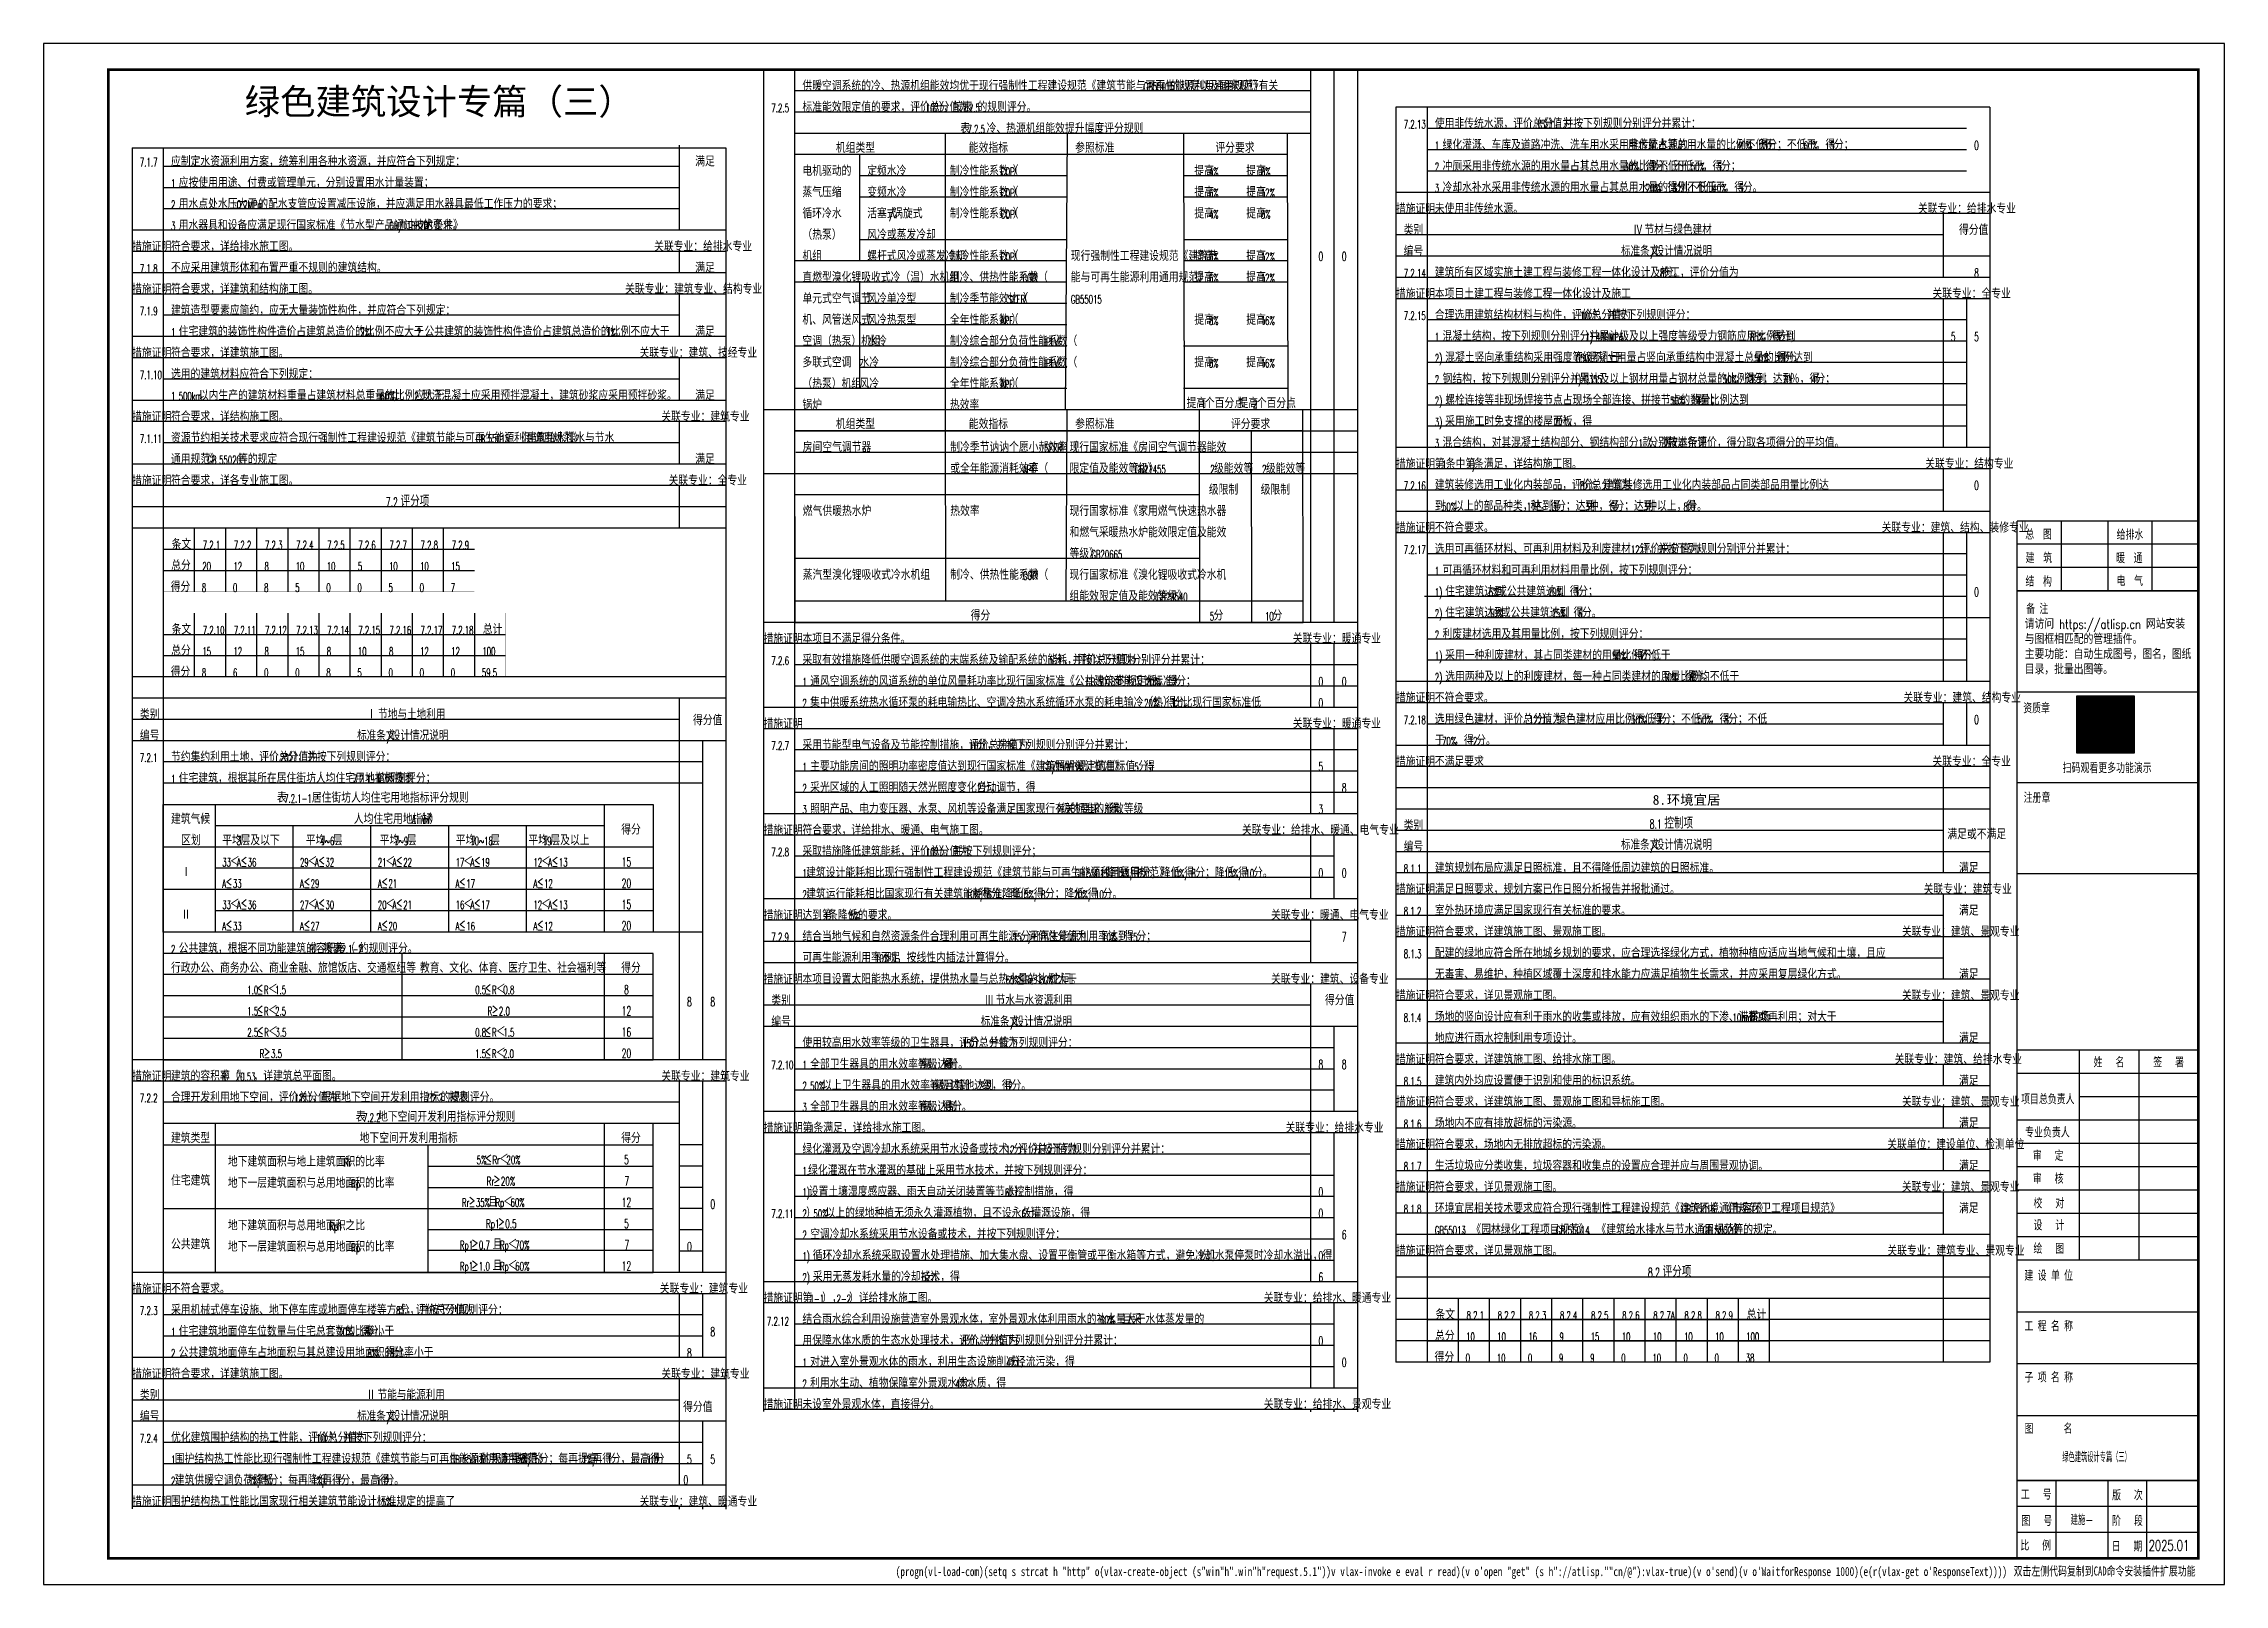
# Model space of a CAD drawing. Extents: x 239 to 336639, y 119 to 59519.
# Drawn here: x 168439 to 252539, y 119 to 59519 of the extents above; entities that cross this region are included whole.
import ezdxf
from ezdxf.enums import TextEntityAlignment as Align

# ---------------------------------------------------------------- set-up
doc = ezdxf.new("R2010")
doc.units = 0
doc.header["$LTSCALE"] = 1000
doc.header["$MEASUREMENT"] = 0
for name, color, linetype in [('A-ANNO-TEXT', 7, 'Continuous'), ('A-FLOR-OTHER', 7, 'Continuous'), ('orther', 7, 'Continuous'), ('TK', 4, 'Continuous'), ('石家庄审图', 6, 'Continuous'), ('辅助线', 8, 'Continuous')]:
    doc.layers.add(name, color=color, linetype=linetype)
doc.layers.add('noprint', color=7, linetype='Continuous', plot=False)
doc.styles.add('1', font='simhei.ttf')
doc.styles.add('_THVAC_SERIAL', font='SIMPLEX', dxfattribs={"width": 0.8, "height": 3.5, "bigfont": 'HZTXT'})
doc.styles.add('HZTXT', font='TXT.SHX', dxfattribs={"width": 0.7, "height": 350, "bigfont": 'hztxt.shx'})
doc.styles.add('HZTXT1', font='romans.shx', dxfattribs={"width": 0.7, "bigfont": 'GBHZFS.SHX'})
doc.styles.add('黑体', font='simhei.ttf', dxfattribs={"height": 280})

msp = doc.modelspace()

# ---------------------------------------------------------------- texts
at = {"layer": 'A-ANNO-TEXT', "color": 3, "style": 'HZTXT'}
for s, height, width, p in [('供暖空调系统的冷、热源机组能效均优于现行强制性工程建设规范《建筑节能与可再生能源利用通用规范》', 400, 0.7, (197702, 57699, 6922304)), ('的规定以及国家现行有关', 400, 0.7, (211893, 57699, 6922304)), ('7.2.5', 325, 0.6125, (196502, 56879, 11893495)), ('标准能效限定值的要求，评价总分值为', 400, 0.7, (197702, 56879, 11893495)), ('10', 320, 0.6125, (202462, 56879, 11893495)), ('分，按表', 400, 0.7, (202753, 56879, 11893495)), ('7.2.5', 320, 0.6125, (203873, 56879, 11893495)), ('的规则评分。', 400, 0.7, (204453, 56879, 11893495)), ('GB55015', 320, 0.6125, (210862, 57699, 6922304)), ('表', 400, 0.7, (203789, 56059, 11893495)), ('7.2.5', 320, 0.6125, (204069, 56059, 11893495)), ('冷、热源机组能效提升幅度评分规则', 400, 0.7, (204802, 56059, 11893495)), ('7.2.13', 325, 0.6125, (220890, 56245, 49558887)), ('使用非传统水源，评价总分值为', 400, 0.7, (222090, 56245, 49558887)), ('15', 320, 0.6125, (226010, 56245, 49558887)), ('分，并按下列规则分别评分并累计：', 400, 0.7, (226300, 56245, 49558887)), ('机组类型', 400, 0.7, (198993, 55309, 3702886)), ('能效指标', 400, 0.7, (204120, 55309, 3702886)), ('参照标准', 400, 0.7, (208220, 55309, 3702886)), ('评分要求', 400, 0.7, (213629, 55309, 3702886)), ('1', 320, 0.6125, (222090, 55425, 49558887)), ('绿化灌溉、车库及道路冲洗、洗车用水采用非传统水源的', 400, 0.7, (222388, 55425, 49558887)), ('用水量占其总用水量的比例不低于', 400, 0.7, (229540, 55425, 49558887)), ('40%%%', 320, 0.6125, (233740, 55425, 49558887)), ('，得', 400, 0.7, (234205, 55425, 49558887)), ('3', 320, 0.6125, (234765, 55425, 49558887)), ('分；不低于', 400, 0.7, (234910, 55425, 49558887)), ('60%%%', 320, 0.6125, (236310, 55425, 49558887)), ('，得', 400, 0.7, (236775, 55425, 49558887)), ('5', 320, 0.6125, (237335, 55425, 49558887)), ('分；', 400, 0.7, (237480, 55425, 49558887)), ('0', 350, 0.6125, (242890, 55425, 810572568)), ('7.1.7', 325, 0.6125, (172151, 54785, -8191809)), ('应制定水资源利用方案，统筹利用各种水资源，并应符合下列规定：', 400, 0.7, (173351, 54785, -8191809)), ('满足', 400, 0.7, (193566, 54785, -8191809)), ('电机驱动的', 400, 0.7, (197702, 54419, 3702886)), ('定频水冷', 400, 0.7, (200202, 54419, 3702886)), ('制冷性能系数（', 400, 0.7, (203390, 54419, 3702886)), ('COP', 320, 0.6125, (205350, 54419, 3702886)), ('）', 400, 0.7, (205815, 54419, 3702886)), ('提高', 400, 0.7, (212817, 54419, 3701386)), ('4%%%', 320, 0.6125, (213377, 54419, 3701386)), ('提高', 400, 0.7, (214817, 54419, 3701386)), ('8%%%', 320, 0.6125, (215377, 54419, 3701386)), ('2', 320, 0.6125, (222090, 54605, 49558887)), ('冲厕采用非传统水源的用水量占其总用水量的比例不低于', 400, 0.7, (222388, 54605, 49558887)), ('30%%%', 320, 0.6125, (229388, 54605, 49558887)), ('，得', 400, 0.7, (229852, 54605, 49558887)), ('3', 320, 0.6125, (230412, 54605, 49558887)), ('分；不低于', 400, 0.7, (230557, 54605, 49558887)), ('50%%%', 320, 0.6125, (231957, 54605, 49558887)), ('，得', 400, 0.7, (232422, 54605, 49558887)), ('5', 320, 0.6125, (232982, 54605, 49558887)), ('分；', 400, 0.7, (233127, 54605, 49558887)), ('1', 320, 0.6125, (173351, 53965, -8191809)), ('应按使用用途、付费或管理单元，分别设置用水计量装置；', 400, 0.7, (173648, 53965, -8191809)), ('蒸气压缩', 400, 0.7, (197702, 53599, 3702886)), ('变频水冷', 400, 0.7, (200202, 53599, 3702886)), ('制冷性能系数（', 400, 0.7, (203390, 53599, 3702886)), ('COP', 320, 0.6125, (205350, 53599, 3702886)), ('）', 400, 0.7, (205815, 53599, 3702886)), ('提高', 400, 0.7, (212817, 53599, 3701386)), ('6%%%', 320, 0.6125, (213377, 53599, 3701386)), ('提高', 400, 0.7, (214817, 53599, 3701386)), ('12%%%', 320, 0.6125, (215377, 53599, 3701386)), ('3', 320, 0.6125, (222090, 53785, 49558887)), ('冷却水补水采用非传统水源的用水量占其总用水量的比例不低于', 400, 0.7, (222388, 53785, 49558887)), ('20%%%', 320, 0.6125, (230228, 53785, 49558887)), ('，得', 400, 0.7, (230692, 53785, 49558887)), ('3', 320, 0.6125, (231252, 53785, 49558887)), ('分；不低于', 400, 0.7, (231397, 53785, 49558887)), ('40%%%', 320, 0.6125, (232797, 53785, 49558887)), ('，得', 400, 0.7, (233262, 53785, 49558887)), ('5', 320, 0.6125, (233822, 53785, 49558887)), ('分。', 400, 0.7, (233967, 53785, 49558887)), ('循环冷水', 400, 0.7, (197702, 52779, 3702886)), ('活塞式', 400, 0.7, (200202, 52779, 3702886)), ('/', 320, 0.6125, (201042, 52779, 3702886)), ('涡旋式', 400, 0.7, (201202, 52779, 3702886)), ('制冷性能系数（', 400, 0.7, (203390, 52779, 3702886)), ('COP', 320, 0.6125, (205350, 52779, 3702886)), ('）', 400, 0.7, (205815, 52779, 3702886)), ('提高', 400, 0.7, (212817, 52779, 3701080)), ('4%%%', 320, 0.6125, (213377, 52779, 3701080)), ('提高', 400, 0.7, (214817, 52779, 3701080)), ('8%%%', 320, 0.6125, (215377, 52779, 3701080)), ('（热泵）', 400, 0.7, (197702, 51959, -12783208)), ('风冷或蒸发冷却', 400, 0.7, (200202, 51959, 3702886)), ('类别', 400, 0.7, (220890, 52145, 49558887)), ('Ⅳ', 407, 0.7, (229739, 52145, 49558887)), ('节材与绿色建材', 407, 0.7, (230179, 52145, 49558887)), ('得分值', 400, 0.7, (242305, 52145, 49558887)), ('机组', 400, 0.7, (197702, 51139, -12783208)), ('螺杆式风冷或蒸发冷却', 400, 0.7, (200202, 51139, 3702886)), ('制冷性能系数（', 400, 0.7, (203390, 51139, 3702886)), ('COP', 320, 0.6125, (205350, 51139, 3702886)), ('）', 400, 0.7, (205815, 51139, 3702886)), ('现行强制性工程建设规范《建筑节', 400, 0.7, (208052, 51139, 3702886)), ('提高', 400, 0.7, (212817, 51139, 3701080)), ('6%%%', 320, 0.6125, (213377, 51139, 3701080)), ('提高', 400, 0.7, (214817, 51139, 3701080)), ('12%%%', 320, 0.6125, (215377, 51139, 3701080)), ('编号', 400, 0.7, (220890, 51325, 49558887)), ('标准条文', 406, 0.7, (229270, 51325, 49558887)), ('/', 325, 0.6125, (230407, 51325, 49558887)), ('设计情况说明', 406, 0.7, (230569, 51325, 49558887)), ('7.1.8', 325, 0.6125, (172151, 50685, -8191809)), ('不应采用建筑形体和布置严重不规则的建筑结构。', 400, 0.7, (173351, 50685, -8191809)), ('满足', 400, 0.7, (193566, 50685, -8191809)), ('直燃型溴化锂吸收式冷（温）水机组', 400, 0.7, (197702, 50319, 3702886)), ('制冷、供热性能系数（', 400, 0.7, (203390, 50319, 3702886)), ('COP', 320, 0.6125, (206190, 50319, 3702886)), ('）', 400, 0.7, (206655, 50319, 3702886)), ('能与可再生能源利用通用规范》', 400, 0.7, (208052, 50319, 3702886)), ('提高', 400, 0.7, (212817, 50319, 3701080)), ('6%%%', 320, 0.6125, (213377, 50319, 3701080)), ('提高', 400, 0.7, (214817, 50319, 3701080)), ('12%%%', 320, 0.6125, (215377, 50319, 3701080)), ('7.2.14', 325, 0.6125, (220890, 50505, 49558887)), ('建筑所有区域实施土建工程与装修工程一体化设计及施工，评价分值为', 400, 0.7, (222090, 50505, 49558887)), ('8', 320, 0.6125, (230770, 50505, 49558887)), ('分。', 400, 0.7, (230915, 50505, 49558887)), ('8', 350, 0.6125, (242890, 50505, 49558887)), ('单元式空气调节', 400, 0.7, (197702, 49499, 3702886)), ('风冷单冷型', 400, 0.7, (200202, 49499, 3702886)), ('制冷季节能效比（', 400, 0.7, (203390, 49499, 3702886)), ('SEER', 320, 0.6125, (205630, 49499, 3702886)), ('）', 400, 0.7, (206204, 49499, 3702886)), ('GB55015', 320, 0.6125, (208052, 49499, 3702886)), ('7.1.9', 325, 0.6125, (172151, 49045, -16383618)), ('建筑造型要素应简约，应无大量装饰性构件，并应符合下列规定：', 400, 0.7, (173351, 49045, -16383618)), ('机、风管送风式', 400, 0.7, (197702, 48679, -66242645)), ('风冷热泵型', 400, 0.7, (200202, 48679, 3702886)), ('全年性能系数（', 400, 0.7, (203390, 48679, 3702886)), ('APF', 320, 0.6125, (205350, 48679, 3702886)), ('）', 400, 0.7, (205764, 48679, 3702886)), ('提高', 400, 0.7, (212817, 48679, 3701080)), ('8%%%', 320, 0.6125, (213377, 48679, 3701080)), ('提高', 400, 0.7, (214817, 48679, 3701080)), ('16%%%', 320, 0.6125, (215377, 48679, 3701080)), ('7.2.15', 325, 0.6125, (220890, 48865, 49558887)), ('合理选用建筑结构材料与构件，评价总分值为', 400, 0.7, (222090, 48865, 49558887)), ('10', 320, 0.6125, (227690, 48865, 49558887)), ('分，并按下列规则评分：', 400, 0.7, (227980, 48865, 49558887)), ('1', 320, 0.6125, (173351, 48225, -16383618)), ('住宅建筑的装饰性构件造价占建筑总造价的比例不应大于', 400, 0.7, (173648, 48225, -16383618)), ('2%%%', 320, 0.6125, (180648, 48225, -16383618)), ('。', 400, 0.7, (180968, 48225, -16383618)), ('2', 320, 0.6125, (182831, 48225, -16383618)), ('公共建筑的装饰性构件造价占建筑总造价的比例不应大于', 400, 0.7, (183129, 48225, -16383618)), ('1%%%', 320, 0.6125, (190129, 48225, -16383618)), ('。', 400, 0.7, (190448, 48225, -16383618)), ('满足', 400, 0.7, (193566, 48225, -16383618)), ('空调（热泵）机组', 400, 0.7, (197702, 47859, 3702886)), ('水冷', 400, 0.7, (200202, 47859, 3702886)), ('制冷综合部分负荷性能系数（', 400, 0.7, (203390, 47859, 3702886)), ('IPLV', 320, 0.6125, (207030, 47859, 3702886)), ('）', 400, 0.7, (207495, 47859, 3702886)), ('1', 320, 0.6125, (222090, 48045, 49558887)), ('混凝土结构，按下列规则分别评分并累计：', 400, 0.7, (222388, 48045, 49558887)), ('1)', 320, 0.6125, (227902, 48045, 49558887)), ('400MPa', 320, 0.6125, (228302, 48045, 49558887)), ('级及以上强度等级受力钢筋应用比例达到', 400, 0.7, (229202, 48045, 49558887)), ('85%%%', 320, 0.6125, (234242, 48045, 49558887)), ('，得', 400, 0.7, (234706, 48045, 49558887)), ('5', 320, 0.6125, (235266, 48045, 49558887)), ('分；', 400, 0.7, (235412, 48045, 49558887)), ('多联式空调', 400, 0.7, (197702, 47039, 3702886)), ('水冷', 400, 0.7, (199902, 47039, 127107854)), ('制冷综合部分负荷性能系数（', 400, 0.7, (203390, 47039, 3702886)), ('IPLV', 320, 0.6125, (207030, 47039, 3702886)), ('）', 400, 0.7, (207495, 47039, 3702886)), ('提高', 400, 0.7, (212817, 47039, 3701386)), ('8%%%', 320, 0.6125, (213377, 47039, 3701386)), ('提高', 400, 0.7, (214817, 47039, 3701386)), ('16%%%', 320, 0.6125, (215377, 47039, 3701386)), ('2)', 320, 0.6125, (222090, 47225, 49558887)), ('混凝土竖向承重结构采用强度等级不小于', 400, 0.7, (222489, 47225, 49558887)), ('C50', 320, 0.6125, (227529, 47225, 49558887)), ('混凝土用量占竖向承重结构中混凝土总量的比例达到', 400, 0.7, (227972, 47225, 49558887)), ('50%%%', 320, 0.6125, (234412, 47225, 49558887)), ('，得', 400, 0.7, (234877, 47225, 49558887)), ('5', 320, 0.6125, (235437, 47225, 49558887)), ('分。', 400, 0.7, (235582, 47225, 49558887)), ('7.1.10', 325, 0.6125, (172151, 46585, -16383618)), ('选用的建筑材料应符合下列规定：', 400, 0.7, (173351, 46585, -16383618)), ('（热泵）机组', 400, 0.7, (197702, 46219, 3702886)), ('风冷', 400, 0.7, (199902, 46219, 127107854)), ('全年性能系数（', 400, 0.7, (203390, 46219, 3702886)), ('APF', 320, 0.6125, (205350, 46219, 3702886)), ('）', 400, 0.7, (205764, 46219, 3702886)), ('2', 320, 0.6125, (222090, 46405, 49558887)), ('钢结构，按下列规则分别评分并累计：', 400, 0.7, (222388, 46405, 49558887)), ('1)', 320, 0.6125, (227447, 46405, 49558887)), ('Q355', 320, 0.6125, (227846, 46405, 49558887)), ('及以上钢材用量占钢材总量的比例达到', 400, 0.7, (228441, 46405, 49558887)), ('50%%%', 320, 0.6125, (233201, 46405, 49558887)), ('，得', 400, 0.7, (233666, 46405, 49558887)), ('3', 320, 0.6125, (234226, 46405, 49558887)), ('分；达到', 400, 0.7, (234371, 46405, 49558887)), ('70', 320, 0.6125, (235491, 46405, 49558887)), ('％，得', 400, 0.7, (235781, 46405, 49558887)), ('4', 320, 0.6125, (236621, 46405, 49558887)), ('分；', 400, 0.7, (236766, 46405, 49558887)), ('1', 320, 0.6125, (173351, 45765, -16383618)), ('500km', 320, 0.6125, (173648, 45765, -16383618)), ('以内生产的建筑材料重量占建筑材料总重量的比例应大于', 400, 0.7, (174425, 45765, -16383618)), ('60%%%', 320, 0.6125, (181425, 45765, -16383618)), ('；', 400, 0.7, (181890, 45765, -16383618)), ('2', 320, 0.6125, (182733, 45765, -16383618)), ('现浇混凝土应采用预拌混凝土，建筑砂浆应采用预拌砂浆。', 400, 0.7, (183030, 45765, -16383618)), ('满足', 400, 0.7, (193566, 45765, -16383618)), ('锅炉', 400, 0.7, (197702, 45399, 3702886)), ('热效率', 400, 0.7, (203390, 45399, 3702886)), ('提高', 400, 0.7, (212517, 45469, 3702886)), ('1', 320, 0.6125, (213077, 45469, 3702886)), ('个百分点', 400, 0.7, (213222, 45469, 3702886)), ('提高', 400, 0.7, (214518, 45469, 3702886)), ('2', 320, 0.6125, (215078, 45469, 3702886)), ('个百分点', 400, 0.7, (215224, 45469, 3702886)), ('2)', 320, 0.6125, (222090, 45585, 49558887)), ('螺栓连接等非现场焊接节点占现场全部连接、拼接节点的数量比例达到', 400, 0.7, (222489, 45585, 49558887)), ('50%%%', 320, 0.6125, (231169, 45585, 49558887)), ('，得', 400, 0.7, (231634, 45585, 49558887)), ('4', 320, 0.6125, (232194, 45585, 49558887)), ('分；', 400, 0.7, (232339, 45585, 49558887)), ('机组类型', 400, 0.7, (198993, 44658, 3702886)), ('能效指标', 400, 0.7, (204120, 44658, 3702886)), ('参照标准', 400, 0.7, (208220, 44658, 3702886)), ('评分要求', 400, 0.7, (214229, 44658, 3702886)), ('3)', 320, 0.6125, (222090, 44765, 49558887)), ('采用施工时免支撑的楼屋面板，得', 400, 0.7, (222489, 44765, 49558887)), ('2', 320, 0.6125, (226689, 44765, 49558887)), ('分。', 400, 0.7, (226835, 44765, 49558887)), ('满足', 400, 0.7, (193566, 43305, -34129392)), ('房间空气调节器', 400, 0.7, (197715, 43767, -46635316)), ('制冷季节讷讷个愿小郝效率（', 400, 0.7, (203403, 43767, -46635316)), ('SEER', 320, 0.6125, (207043, 43767, -46635316)), ('）', 400, 0.7, (207617, 43767, -46635316)), ('现行国家标准《房间空气调节器能效', 400, 0.7, (208004, 43767, -46636114)), ('3', 320, 0.6125, (222090, 43945, 49558887)), ('混合结构，对其混凝土结构部分、钢结构部分，分别按本条第', 400, 0.7, (222388, 43945, 49558887)), ('1', 320, 0.6125, (229948, 43945, 49558887)), ('款、第', 400, 0.7, (230093, 43945, 49558887)), ('2', 320, 0.6125, (230933, 43945, 49558887)), ('款进行评价，得分取各项得分的平均值。', 400, 0.7, (231078, 43945, 49558887)), ('或全年能源消耗效率（', 400, 0.7, (203403, 42947, -46635316)), ('APF', 320, 0.6125, (206203, 42947, -46635316)), ('）', 400, 0.7, (206617, 42947, -46635316)), ('限定值及能效等级》', 400, 0.7, (208004, 42947, -46636114)), ('GB21455', 320, 0.6125, (210524, 42947, -46636114)), ('2', 320, 0.6125, (213430, 42947, -46636816)), ('级能效等', 400, 0.7, (213575, 42947, -46636816)), ('2', 320, 0.6125, (215430, 42947, -46636816)), ('级能效等', 400, 0.7, (215575, 42947, -46636816)), ('评分项', 440.1, 0.7, (182205, 41665, -16349774)), ('级限制', 400, 0.7, (213374, 42127, -46637555)), ('级限制', 400, 0.7, (215374, 42127, -46637555)), ('7.2.16', 325, 0.6125, (220890, 42313, 41367078)), ('建筑装修选用工业化内装部品，评价总分值为', 400, 0.7, (222090, 42313, 41367078)), ('8', 320, 0.6125, (227690, 42313, 41367078)), ('分。建筑装修选用工业化内装部品占同类部品用量比例达', 400, 0.7, (227835, 42313, 41367078)), ('7.2', 352.1, 0.6125, (181638, 41665, -16349774)), ('燃气供暖热水炉', 400, 0.7, (197715, 41307, -46634959)), ('热效率', 400, 0.7, (203403, 41307, -46635316)), ('现行国家标准《家用燃气快速热水器', 400, 0.7, (208004, 41307, -46636114)), ('到', 400, 0.7, (222090, 41501, 33175269)), ('50%%%', 320, 0.6125, (222370, 41501, 33175269)), ('以上的部品种类，达到', 400, 0.7, (222835, 41501, 33175269)), ('1', 320, 0.6125, (225635, 41501, 33175269)), ('种，得', 400, 0.7, (225780, 41501, 33175269)), ('3', 320, 0.6125, (226620, 41501, 33175269)), ('分；达到', 400, 0.7, (226765, 41501, 33175269)), ('3', 320, 0.6125, (227885, 41501, 33175269)), ('种，得', 400, 0.7, (228030, 41501, 33175269)), ('5', 320, 0.6125, (228870, 41501, 33175269)), ('分；达到', 400, 0.7, (229015, 41501, 33175269)), ('3', 320, 0.6125, (230135, 41501, 33175269)), ('种以上，得', 400, 0.7, (230281, 41501, 33175269)), ('8', 320, 0.6125, (231681, 41501, 33175269)), ('分。', 400, 0.7, (231826, 41501, 33175269)), ('条文', 400, 0.7, (173376, 40025, 60589447)), ('和燃气采暖热水炉能效限定值及能效', 400, 0.7, (208004, 40487, -46636114)), ('总分', 400, 0.7, (173358, 39205, 22036564)), ('7.2.1', 320, 0.6125, (174576, 40025, 102555956)), ('7.2.2', 320, 0.6125, (175776, 40025, 144522465)), ('7.2.3', 320, 0.6125, (176976, 40025, 186488974)), ('7.2.4', 320, 0.6125, (178176, 40025, 228455483)), ('7.2.5', 320, 0.6125, (179376, 40025, 270421992)), ('7.2.6', 320, 0.6125, (180576, 40025, 312388501)), ('7.2.7', 320, 0.6125, (181776, 40025, 354355010)), ('7.2.8', 320, 0.6125, (182976, 40025, 396321519)), ('7.2.9', 320, 0.6125, (184176, 40025, 438288028)), ('等级》', 400, 0.7, (208004, 39667, -46636114)), ('GB20665', 320, 0.6125, (208844, 39667, -46636114)), ('7.2.17', 325, 0.6125, (220890, 39845, 0)), ('选用可再循环材料、可再利用材料及利废建材，评价总分值为', 400, 0.7, (222090, 39845, 0)), ('12', 320, 0.6125, (229650, 39845, 0)), ('分，并按下列规则分别评分并累计：', 400, 0.7, (229940, 39845, 0)), ('得分', 400, 0.7, (173341, 38385, 60589447)), ('20', 320, 0.6125, (174558, 39205, 64003073)), ('12', 320, 0.6125, (175758, 39205, 105969582)), ('8', 320, 0.6125, (176958, 39205, 147936091)), ('10', 320, 0.6125, (178158, 39205, 189902601)), ('10', 320, 0.6125, (179358, 39205, 231869110)), ('5', 320, 0.6125, (180558, 39205, 273835619)), ('10', 320, 0.6125, (181758, 39205, 315802127)), ('10', 320, 0.6125, (182958, 39205, 357768636)), ('15', 320, 0.6125, (184158, 39205, 399735145)), ('蒸汽型溴化锂吸收式冷水机组', 400, 0.7, (197715, 38847, -46635760)), ('制冷、供热性能系数（', 400, 0.7, (203403, 38847, -46635760)), ('COP', 320, 0.6125, (206203, 38847, -46635760)), ('）', 400, 0.7, (206668, 38847, -46635760)), ('现行国家标准《溴化锂吸收式冷水机', 400, 0.7, (208003, 38847, -46636127)), ('1', 320, 0.6125, (222090, 39025, 0)), ('可再循环材料和可再利用材料用量比例，按下列规则评分：', 400, 0.7, (222388, 39025, 0)), ('组能效限定值及能效等级》', 400, 0.7, (208003, 38027, -46636127)), ('GB29540', 320, 0.6125, (211363, 38027, -46636127)), ('1)', 320, 0.6125, (222090, 38205, 0)), ('住宅建筑达到', 400, 0.7, (222489, 38205, 0)), ('6%%%', 320, 0.6125, (224169, 38205, 0)), ('或公共建筑达到', 400, 0.7, (224489, 38205, 0)), ('10%%%', 320, 0.6125, (226449, 38205, 0)), ('，得', 400, 0.7, (226913, 38205, 0)), ('3', 320, 0.6125, (227473, 38205, 0)), ('分；', 400, 0.7, (227619, 38205, 0)), ('0', 350, 0.6125, (242890, 38205, 0)), ('条文', 400, 0.7, (173376, 36745, 60589447)), ('7.2.10', 320, 0.6125, (174576, 36745, 60590223)), ('7.2.11', 320, 0.6125, (175776, 36745, 144522465)), ('7.2.12', 320, 0.6125, (176976, 36745, 186488974)), ('7.2.13', 320, 0.6125, (178176, 36745, 228455483)), ('7.2.14', 320, 0.6125, (179376, 36745, 270421992)), ('7.2.15', 320, 0.6125, (180576, 36745, 312388501)), ('7.2.16', 320, 0.6125, (181776, 36745, 554975961)), ('7.2.17', 320, 0.6125, (182976, 36745, 596943247)), ('7.2.18', 320, 0.6125, (184176, 36745, 638908979)), ('总计', 400, 0.7, (185376, 36745, 480254537)), ('得分', 400, 0.7, (204190, 37278, -46634084)), ('5', 320, 0.6125, (213413, 37278, -46634084)), ('分', 400, 0.7, (213558, 37278, -46634084)), ('10', 320, 0.6125, (215539, 37278, -46634084)), ('分', 400, 0.7, (215829, 37278, -46634084)), ('2)', 320, 0.6125, (222090, 37385, 0)), ('利废建材选用及其用量比例，按下列规则评分：', 400, 0.7, (222388, 36565, 0)), ('住宅建筑达到', 400, 0.7, (222489, 37385, 0)), ('10%%%', 320, 0.6125, (224169, 37385, 0)), ('或公共建筑达到', 400, 0.7, (224634, 37385, 0)), ('15%%%', 320, 0.6125, (226594, 37385, 0)), ('，得', 400, 0.7, (227059, 37385, 0)), ('6', 320, 0.6125, (227619, 37385, 0)), ('分。', 400, 0.7, (227764, 37385, 0)), ('总分', 400, 0.7, (173358, 35925, 22036564)), ('15', 320, 0.6125, (174558, 35925, 22037341)), ('12', 320, 0.6125, (175758, 35925, 105969582)), ('8', 320, 0.6125, (176958, 35925, 147936091)), ('15', 320, 0.6125, (178158, 35925, 189902600)), ('8', 320, 0.6125, (179358, 35925, 231869109)), ('10', 320, 0.6125, (180558, 35925, 273835618)), ('8', 320, 0.6125, (181758, 35925, 516423078)), ('12', 320, 0.6125, (182958, 35925, 558390364)), ('12', 320, 0.6125, (184158, 35925, 600356096)), ('100', 320, 0.6125, (185358, 35925, 441701655)), ('2', 320, 0.6125, (222090, 36565, 0)), ('采用一种利废建材，其占同类建材的用量比例不低于', 400, 0.7, (222489, 35745, 0)), ('，得', 400, 0.7, (229394, 35745, 0)), ('分；', 400, 0.7, (230099, 35745, 0)), ('得分', 400, 0.7, (173341, 35105, 60589447)), ('7.2.6', 325, 0.6125, (196502, 35567, -38444707)), ('采取有效措施降低供暖空调系统的末端系统及输配系统的能耗，评价总分值为', 400, 0.7, (197702, 35567, -38444707)), ('5', 320, 0.6125, (207222, 35567, -38444707)), ('分，并按以下规则分别评分并累计：', 400, 0.7, (207367, 35567, -38444707)), ('1)', 320, 0.6125, (222090, 35745, 0)), ('选用两种及以上的利废建材，每一种占同类建材的用量比例均不低于', 400, 0.7, (222489, 34925, 0)), ('50%%%', 320, 0.6125, (228929, 35745, 0)), ('3', 320, 0.6125, (229954, 35745, 0)), ('，得', 400, 0.7, (231354, 34925, 0)), ('分。', 400, 0.7, (232059, 34925, 0)), ('1', 320, 0.6125, (197702, 34747, -38444707)), ('通风空调系统的风道系统的单位风量耗功率比现行国家标准《公共建筑节能设计标准》', 400, 0.7, (198000, 34747, -38444707)), ('GB', 320, 0.6125, (208640, 34747, -38444707)), ('50189', 320, 0.6125, (209097, 34747, -38444707)), ('的规定低', 400, 0.7, (209823, 34747, -38444707)), ('20%%%', 320, 0.6125, (210943, 34747, -38444707)), ('，得', 400, 0.7, (211408, 34747, -38444707)), ('2', 320, 0.6125, (211968, 34747, -38444707)), ('分；', 400, 0.7, (212113, 34747, -38444707)), ('0', 350, 0.6125, (218502, 34747, -38444707)), ('2)', 320, 0.6125, (222090, 34925, 0)), ('30%%%', 320, 0.6125, (230889, 34925, 0)), ('6', 320, 0.6125, (231914, 34925, 0)), ('类别', 400, 0.7, (172151, 33465, -16349774)), ('Ⅰ', 407, 0.7, (180903, 33465, -16349774)), ('节地与土地利用', 407.4, 0.7, (181343, 33465, -16349774)), ('得分值', 400, 0.7, (193483, 33241, -16349774)), ('2', 320, 0.6125, (197702, 33927, -38444707)), ('集中供暖系统热水循环泵的耗电输热比、空调冷热水系统循环水泵的耗电输冷（热）比比现行国家标准低', 400, 0.7, (198000, 33927, -38444707)), ('20%%%', 320, 0.6125, (210880, 33927, -38444707)), ('，得', 400, 0.7, (211344, 33927, -38444707)), ('3', 320, 0.6125, (211904, 33927, -38444707)), ('分。', 400, 0.7, (212050, 33927, -38444707)), ('选用绿色建材，评价总分值为', 400, 0.7, (222090, 33285, 0)), ('分。绿色建材应用比例不低于', 400, 0.7, (226020, 33285, 0)), ('，得', 400, 0.7, (230125, 33285, 0)), ('分；不低于', 400, 0.7, (230830, 33285, 0)), ('，得', 400, 0.7, (232695, 33285, 0)), ('分；不低', 400, 0.7, (233400, 33285, 0)), ('编号', 400, 0.7, (172151, 32645, -16349774)), ('标准条文', 406, 0.7, (180531, 32645, -16349774)), ('/', 325, 0.6125, (181668, 32645, -16349774)), ('设计情况说明', 406, 0.7, (181830, 32645, -16349774)), ('7.2.18', 325, 0.6125, (220890, 33285, 0)), ('于', 400, 0.7, (222090, 32465, 0)), ('，得', 400, 0.7, (222835, 32465, 0)), ('分。', 400, 0.7, (223685, 32465, 0)), ('12', 320, 0.6125, (225730, 33285, 0)), ('30%%%', 320, 0.6125, (229660, 33285, 0)), ('4', 320, 0.6125, (230685, 33285, 0)), ('50%%%', 320, 0.6125, (232230, 33285, 0)), ('8', 320, 0.6125, (233255, 33285, 0)), ('7.2.1', 325, 0.6125, (172151, 31825, -16349774)), ('节约集约利用土地，评价总分值为', 400, 0.7, (173351, 31825, -16349774)), ('20', 320, 0.6125, (177551, 31825, -16349774)), ('分，并按下列规则评分：', 400, 0.7, (177841, 31825, -16349774)), ('7.2.7', 325, 0.6125, (196502, 32287, -46635316)), ('采用节能型电气设备及节能控制措施，评价总分值为', 400, 0.7, (197702, 32287, -46635316)), ('10', 320, 0.6125, (204142, 32287, -46635316)), ('分，并按下列规则分别评分并累计：', 400, 0.7, (204433, 32287, -46635316)), ('70%%%', 320, 0.6125, (222370, 32465, 0)), ('12', 320, 0.6125, (223395, 32465, 0)), ('1', 320, 0.6125, (173351, 31005, -16349774)), ('住宅建筑，根据其所在居住街坊人均住宅用地指标按表', 400, 0.7, (173648, 31005, -16349774)), ('7.2.1-1', 320, 0.6125, (180368, 31005, -16349774)), ('的规则评分；', 400, 0.7, (181283, 31005, -16349774)), ('表', 400, 0.7, (177437, 30255, -8157965)), ('7.2.1-1', 320, 0.6125, (177717, 30255, -8157965)), ('居住街坊人均住宅用地指标评分规则', 400, 0.7, (178784, 30255, -8157965)), ('2', 320, 0.6125, (197702, 30647, -46635316)), ('采光区域的人工照明随天然光照度变化自动调节，得', 400, 0.7, (198000, 30647, -46635316)), ('2', 320, 0.6125, (204440, 30647, -46635316)), ('分；', 400, 0.7, (204585, 30647, -46635316)), ('建筑气候', 400, 0.7, (173351, 29435, -16349774)), ('人均住宅用地指标', 400, 0.7, (180402, 29435, -16349774)), ('A', 320, 0.6125, (182642, 29435, -16349774)), ('（', 400, 0.7, (182773, 29435, -16349774)), ('m', 320, 0.6125, (183053, 29435, -16349774)), ('2', 160, 0.6125, (183271, 29635, -16349774)), ('）', 400, 0.7, (183321, 29435, -16349774)), ('得分', 400, 0.7, (190714, 29025, -16349774)), ('类别', 400, 0.7, (220890, 29185, 0)), ('8.1', 352.1, 0.6125, (230377, 29255, 0)), ('控制项', 440.1, 0.7, (230944, 29255, 0)), ('区划', 400, 0.7, (173743, 28615, -16349774)), ('平均', 400, 0.7, (175328, 28615, -16349774)), ('3', 320, 0.6125, (175888, 28615, -16349774)), ('层及以下', 400, 0.7, (176033, 28615, -16349774)), ('平均', 400, 0.7, (178551, 28615, -16349774)), ('4~6', 320, 0.6125, (179111, 28615, -16349774)), ('层', 400, 0.7, (179590, 28615, -16349774)), ('平均', 400, 0.7, (181401, 28615, -16349774)), ('7~9', 320, 0.6125, (181961, 28615, -16349774)), ('层', 400, 0.7, (182440, 28615, -16349774)), ('平均', 400, 0.7, (184333, 28615, -16349774)), ('10~18', 320, 0.6125, (184893, 28615, -16349774)), ('层', 400, 0.7, (185663, 28615, -16349774)), ('平均', 400, 0.7, (187133, 28615, -16349774)), ('19', 320, 0.6125, (187693, 28615, -16349774)), ('层及以上', 400, 0.7, (187984, 28615, -16349774)), ('编号', 400, 0.7, (220890, 28365, 0)), ('标准条文', 406, 0.7, (229270, 28435, 0)), ('/', 325, 0.6125, (230407, 28435, 0)), ('设计情况说明', 406, 0.7, (230569, 28435, 0)), ('满足或不满足', 400, 0.7, (241855, 28845, 0)), ('Ⅰ', 400, 0.7, (173743, 27385, -16349774)), ('33', 320, 0.6125, (175328, 27795, -16349774)), ('＜', 400, 0.7, (175618, 27795, -16349774)), ('A', 320, 0.6125, (175898, 27795, -16349774)), ('≤', 400, 0.7, (176029, 27795, -16349774)), ('36', 320, 0.6125, (176309, 27795, -16349774)), ('29', 320, 0.6125, (178328, 27795, -16349774)), ('＜', 400, 0.7, (178618, 27795, -16349774)), ('A', 320, 0.6125, (178898, 27795, -16349774)), ('≤', 400, 0.7, (179029, 27795, -16349774)), ('32', 320, 0.6125, (179309, 27795, -16349774)), ('21', 320, 0.6125, (181328, 27795, -16349774)), ('＜', 400, 0.7, (181618, 27795, -16349774)), ('A', 320, 0.6125, (181898, 27795, -16349774)), ('≤', 400, 0.7, (182029, 27795, -16349774)), ('22', 320, 0.6125, (182309, 27795, -16349774)), ('17', 320, 0.6125, (184328, 27795, -16349774)), ('＜', 400, 0.7, (184618, 27795, -16349774)), ('A', 320, 0.6125, (184898, 27795, -16349774)), ('≤', 400, 0.7, (185029, 27795, -16349774)), ('19', 320, 0.6125, (185309, 27795, -16349774)), ('12', 320, 0.6125, (187328, 27795, -16349774)), ('＜', 400, 0.7, (187618, 27795, -16349774)), ('A', 320, 0.6125, (187898, 27795, -16349774)), ('≤', 400, 0.7, (188029, 27795, -16349774)), ('13', 320, 0.6125, (188309, 27795, -16349774)), ('15', 350, 0.6125, (190732, 27795, -16349774)), ('7.2.8', 325, 0.6125, (196502, 28187, -46635316)), ('8.1.1', 325, 0.6125, (220890, 27545, 0)), ('建筑规划布局应满足日照标准，且不得降低周边建筑的日照标准。', 400, 0.7, (222090, 27545, 0)), ('满足', 400, 0.7, (242305, 27545, 0)), ('A', 320, 0.6125, (175328, 26975, -16349774)), ('≤', 400, 0.7, (175459, 26975, -16349774)), ('33', 320, 0.6125, (175739, 26975, -16349774)), ('A', 320, 0.6125, (178328, 26975, -16349774)), ('≤', 400, 0.7, (178459, 26975, -16349774)), ('29', 320, 0.6125, (178739, 26975, -16349774)), ('A', 320, 0.6125, (181328, 26975, -16349774)), ('≤', 400, 0.7, (181459, 26975, -16349774)), ('21', 320, 0.6125, (181739, 26975, -16349774)), ('A', 320, 0.6125, (184328, 26975, -16349774)), ('≤', 400, 0.7, (184459, 26975, -16349774)), ('17', 320, 0.6125, (184739, 26975, -16349774)), ('A', 320, 0.6125, (187328, 26975, -16349774)), ('≤', 400, 0.7, (187459, 26975, -16349774)), ('12', 320, 0.6125, (187739, 26975, -16349774)), ('20', 350, 0.6125, (190732, 26975, -16349774)), ('0', 350, 0.6125, (217602, 27367, -46635316)), ('0', 350, 0.6125, (218502, 27367, -96973518)), ('Ⅱ', 400, 0.7, (173743, 25745, -16349774)), ('33', 320, 0.6125, (175328, 26155, -16349774)), ('＜', 400, 0.7, (175618, 26155, -16349774)), ('A', 320, 0.6125, (175898, 26155, -16349774)), ('≤', 400, 0.7, (176029, 26155, -16349774)), ('36', 320, 0.6125, (176309, 26155, -16349774)), ('27', 320, 0.6125, (178328, 26155, -16349774)), ('＜', 400, 0.7, (178618, 26155, -16349774)), ('A', 320, 0.6125, (178898, 26155, -16349774)), ('≤', 400, 0.7, (179029, 26155, -16349774)), ('30', 320, 0.6125, (179309, 26155, -16349774)), ('20', 320, 0.6125, (181328, 26155, -16349774)), ('＜', 400, 0.7, (181618, 26155, -16349774)), ('A', 320, 0.6125, (181898, 26155, -16349774)), ('≤', 400, 0.7, (182029, 26155, -16349774)), ('21', 320, 0.6125, (182309, 26155, -16349774)), ('16', 320, 0.6125, (184328, 26155, -16349774)), ('＜', 400, 0.7, (184618, 26155, -16349774)), ('A', 320, 0.6125, (184898, 26155, -16349774)), ('≤', 400, 0.7, (185029, 26155, -16349774)), ('17', 320, 0.6125, (185309, 26155, -16349774)), ('12', 320, 0.6125, (187328, 26155, -16349774)), ('＜', 400, 0.7, (187618, 26155, -16349774)), ('A', 320, 0.6125, (187898, 26155, -16349774)), ('≤', 400, 0.7, (188029, 26155, -16349774)), ('13', 320, 0.6125, (188309, 26155, -16349774)), ('15', 350, 0.6125, (190732, 26155, -16349774)), ('8.1.2', 325, 0.6125, (220890, 25905, 0)), ('室外热环境应满足国家现行有关标准的要求。', 400, 0.7, (222090, 25905, 0)), ('满足', 400, 0.7, (242305, 25905, 0)), ('A', 320, 0.6125, (175328, 25335, -16349774)), ('≤', 400, 0.7, (175459, 25335, -16349774)), ('33', 320, 0.6125, (175739, 25335, -16349774)), ('A', 320, 0.6125, (178328, 25335, -16349774)), ('≤', 400, 0.7, (178459, 25335, -16349774)), ('27', 320, 0.6125, (178739, 25335, -16349774)), ('A', 320, 0.6125, (181328, 25335, -16349774)), ('≤', 400, 0.7, (181459, 25335, -16349774)), ('20', 320, 0.6125, (181739, 25335, -16349774)), ('A', 320, 0.6125, (184328, 25335, -16349774)), ('≤', 400, 0.7, (184459, 25335, -16349774)), ('16', 320, 0.6125, (184739, 25335, -16349774)), ('A', 320, 0.6125, (187328, 25335, -16349774)), ('≤', 400, 0.7, (187459, 25335, -16349774)), ('12', 320, 0.6125, (187739, 25335, -16349774)), ('20', 350, 0.6125, (190732, 25335, -16349774)), ('7', 350, 0.6125, (218502, 24907, -46635316)), ('2', 320, 0.6125, (173351, 24445, -16349774)), ('公共建筑，根据不同功能建筑的容积率（', 400, 0.7, (173648, 24445, -16349774)), ('R', 320, 0.6125, (178688, 24445, -16349774)), ('）按表', 400, 0.7, (178841, 24445, -16349774)), ('7.2.1-2', 320, 0.6125, (179681, 24445, -16349774)), ('的规则评分。', 400, 0.7, (180595, 24445, -16349774)), ('8.1.3', 325, 0.6125, (220890, 24265, 0)), ('配建的绿地应符合所在地城乡规划的要求，应合理选择绿化方式，植物种植应适应当地气候和土壤，且应', 400, 0.7, (222090, 24265, 0)), ('行政办公、商务办公、商业金融、旅馆饭店、交通枢纽等', 400, 0.7, (173351, 23695, -24541583)), ('教育、文化、体育、医疗卫生、社会福利等', 400, 0.7, (182951, 23695, -24541583)), ('得分', 400, 0.7, (190714, 23695, -24541583)), ('无毒害、易维护，种植区域覆土深度和排水能力应满足植物生长需求，并应采用复层绿化方式。', 400, 0.7, (222090, 23445, 0)), ('满足', 400, 0.7, (242305, 23445, 0)), ('1.0', 320, 0.6125, (176293, 22875, -24541583)), ('≤', 400, 0.7, (176656, 22875, -24541583)), ('R', 320, 0.6125, (176936, 22875, -24541583)), ('＜', 400, 0.7, (177088, 22875, -24541583)), ('1.5', 320, 0.6125, (177368, 22875, -24541583)), ('0.5', 323.5, 0.6125, (185081, 22875, -24541583)), ('≤', 404, 0.7, (185448, 22875, -24541583)), ('R', 324, 0.6125, (185731, 22875, -24541583)), ('＜', 404, 0.7, (185885, 22875, -24541583)), ('0.8', 323.5, 0.6125, (186168, 22875, -24541583)), ('8', 350, 0.6125, (190824, 22875, -24541583)), ('类别', 400, 0.7, (196502, 22439, -185488035)), ('得分值', 400, 0.7, (217853, 22447, -126958024)), ('1.5', 320, 0.6125, (176293, 22055, -24541583)), ('≤', 400, 0.7, (176656, 22055, -24541583)), ('R', 320, 0.6125, (176936, 22055, -24541583)), ('＜', 400, 0.7, (177088, 22055, -24541583)), ('2.5', 320, 0.6125, (177368, 22055, -24541583)), ('R', 325, 0.6125, (185556, 22055, -24541583)), ('≥', 407, 0.7, (185711, 22055, -24541583)), ('2.0', 325.3, 0.6125, (185996, 22055, -24541583)), ('12', 350, 0.6125, (190732, 22055, -24541583)), ('编号', 400, 0.7, (196502, 21619, -185488035)), ('标准条文', 406, 0.7, (204582, 21619, -126958024)), ('/', 325, 0.6125, (205719, 21619, -126958024)), ('设计情况说明', 406, 0.7, (205881, 21619, -126958024)), ('8.1.4', 325, 0.6125, (220890, 21805, 0)), ('场地的竖向设计应有利于雨水的收集或排放，应有效组织雨水的下渗、滞蓄或再利用；对大于', 400, 0.7, (222090, 21805, 0)), ('10hm', 320, 0.6125, (233570, 21805, 0)), ('2', 160, 0.6125, (234216, 22005, 0)), ('的场', 400, 0.7, (234267, 21805, 0)), ('2.5', 323.5, 0.6125, (176293, 21235, -24541583)), ('≤', 404, 0.7, (176660, 21235, -24541583)), ('R', 324, 0.6125, (176943, 21235, -24541583)), ('＜', 404, 0.7, (177097, 21235, -24541583)), ('3.5', 323.5, 0.6125, (177380, 21235, -24541583)), ('0.8', 323.5, 0.6125, (185081, 21235, -24541583)), ('≤', 404, 0.7, (185448, 21235, -24541583)), ('R', 324, 0.6125, (185731, 21235, -24541583)), ('＜', 404, 0.7, (185885, 21235, -24541583)), ('1.5', 323.5, 0.6125, (186168, 21235, -24541583)), ('16', 350, 0.6125, (190732, 21235, -24541583)), ('使用较高用水效率等级的卫生器具，评价总分值为', 400, 0.7, (197702, 20807, -126958024)), ('15', 320, 0.6125, (203862, 20807, -126958024)), ('分，并按下列规则评分：', 400, 0.7, (204153, 20807, -126958024)), ('地应进行雨水控制利用专项设计。', 400, 0.7, (222090, 20985, 0)), ('满足', 400, 0.7, (242305, 20985, 0)), ('R', 325, 0.6125, (176768, 20415, -24541583)), ('≥', 407, 0.7, (176923, 20415, -24541583)), ('3.5', 325.3, 0.6125, (177208, 20415, -24541583)), ('1.5', 320, 0.6125, (185081, 20415, -24541583)), ('≤', 400, 0.7, (185444, 20415, -24541583)), ('R', 320, 0.6125, (185724, 20415, -24541583)), ('＜', 400, 0.7, (185877, 20415, -24541583)), ('2.0', 320, 0.6125, (186157, 20415, -24541583)), ('20', 350, 0.6125, (190732, 20415, -24541583)), ('7.2.10', 325, 0.6125, (196502, 19979, -193678644)), ('1', 320, 0.6125, (197702, 19979, -126958024)), ('全部卫生器具的用水效率等级达到', 400, 0.7, (198000, 19979, -126958024)), ('2', 320, 0.6125, (202200, 19979, -126958024)), ('级，得', 400, 0.7, (202345, 19979, -126958024)), ('8', 320, 0.6125, (203185, 19979, -126958024)), ('分。', 400, 0.7, (203330, 19979, -126958024)), ('2', 320, 0.6125, (197702, 19167, -77399137)), ('50%%%', 320, 0.6125, (198000, 19167, -77399137)), ('以上卫生器具的用水效率等级达到', 400, 0.7, (198464, 19167, -77399137)), ('1', 320, 0.6125, (202664, 19167, -77399137)), ('级且其他达到', 400, 0.7, (202810, 19167, -77399137)), ('2', 320, 0.6125, (204490, 19167, -77399137)), ('级，得', 400, 0.7, (204635, 19167, -77399137)), ('12', 320, 0.6125, (205475, 19167, -77399137)), ('分。', 400, 0.7, (205765, 19167, -77399137)), ('8.1.5', 325, 0.6125, (220890, 19345, 0)), ('建筑内外均应设置便于识别和使用的标识系统。', 400, 0.7, (222090, 19345, 0)), ('满足', 400, 0.7, (242305, 19345, 0)), ('7.2.2', 325, 0.6125, (172151, 18705, -16349774)), ('合理开发利用地下空间，评价总分值为', 400, 0.7, (173351, 18705, -16349774)), ('12', 320, 0.6125, (178111, 18705, -16349774)), ('分，根据地下空间开发利用指标，按表', 400, 0.7, (178401, 18705, -16349774)), ('7.2.2', 320, 0.6125, (183161, 18705, -16349774)), ('的规则评分。', 400, 0.7, (183742, 18705, -16349774)), ('3', 320, 0.6125, (197702, 18347, -77399137)), ('全部卫生器具的用水效率等级达到', 400, 0.7, (198000, 18347, -77399137)), ('1', 320, 0.6125, (202200, 18347, -77399137)), ('级，得', 400, 0.7, (202345, 18347, -77399137)), ('15', 320, 0.6125, (203185, 18347, -77399137)), ('分。', 400, 0.7, (203475, 18347, -77399137)), ('表', 400, 0.7, (180479, 17955, -8157965)), ('7.2.2', 320, 0.6125, (180759, 17955, -8157965)), ('地下空间开发利用指标评分规则', 400, 0.7, (181340, 17955, -8157965)), ('8.1.6', 325, 0.6125, (220890, 17705, 0)), ('场地内不应有排放超标的污染源。', 400, 0.7, (222090, 17705, 0)), ('满足', 400, 0.7, (242305, 17705, 0)), ('建筑类型', 400, 0.7, (173351, 17135, -16349774)), ('地下空间开发利用指标', 400, 0.7, (180626, 17135, -16349774)), ('得分', 400, 0.7, (190714, 17135, -16349774)), ('绿化灌溉及空调冷却水系统采用节水设备或技术，评价总分值为', 400, 0.7, (197702, 16707, 61453581)), ('12', 320, 0.6125, (205542, 16707, 61453581)), ('分，并按下列规则分别评分并累计：', 400, 0.7, (205833, 16707, 61453581)), ('地下建筑面积与地上建筑面积的比率', 400, 0.7, (175544, 16225, -16349774)), ('Rr', 320, 0.6125, (180024, 16225, -16349774)), ('5%%%', 326.2, 0.6125, (185136, 16315, -16349774)), ('≤', 408, 0.7, (185462, 16315, -16349774)), ('Rr', 326.2, 0.6125, (185747, 16315, -16349774)), ('＜', 408, 0.7, (185999, 16315, -16349774)), ('20%%%', 326.2, 0.6125, (186284, 16315, -16349774)), ('5', 350, 0.6125, (190824, 16315, -16349774)), ('8.1.7', 325, 0.6125, (220890, 16065, 0)), ('生活垃圾应分类收集，垃圾容器和收集点的设置应合理并应与周围景观协调。', 400, 0.7, (222090, 16065, 0)), ('满足', 400, 0.7, (242305, 16065, 0)), ('住宅建筑', 400, 0.7, (173351, 15495, -16349774)), ('地下一层建筑面积与总用地面积的比率', 400, 0.7, (175544, 15405, -16349774)), ('Rp', 320, 0.6125, (180304, 15405, -16349774)), ('Rr', 330.6, 0.6125, (185527, 15495, -16349774)), ('≥', 413, 0.7, (185782, 15495, -16349774)), ('20%%%', 330.6, 0.6125, (186072, 15495, -16349774)), ('7', 350, 0.6125, (190838, 15495, -16349774)), ('Rr', 325.5, 0.6125, (184570, 14675, -16349774)), ('≥', 407, 0.7, (184821, 14675, -16349774)), ('35%%%', 325.5, 0.6125, (185106, 14675, -16349774)), ('且', 407, 0.7, (185578, 14675, -16349774)), ('Rp', 325.5, 0.6125, (185863, 14675, -16349774)), ('＜', 407, 0.7, (186159, 14675, -16349774)), ('60%%%', 325.5, 0.6125, (186443, 14675, -16349774)), ('12', 350, 0.6125, (190732, 14675, -16349774)), ('7.2.11', 325, 0.6125, (196502, 14247, 61453581)), ('8.1.8', 325, 0.6125, (220890, 14425, 0)), ('环境宜居相关技术要求应符合现行强制性工程建设规范《建筑环境通用规范》', 400, 0.7, (222090, 14425, 0)), ('GB', 320, 0.6125, (231610, 14425, 0)), ('55016', 320, 0.6125, (232067, 14425, 0)), ('、《市容环卫工程项目规范》', 400, 0.7, (232793, 14425, 0)), ('满足', 400, 0.7, (242305, 14425, 0)), ('公共建筑', 400, 0.7, (173351, 13035, -16349774)), ('地下建筑面积与总用地面积之比', 400, 0.7, (175544, 13765, -16349774)), ('Rp1', 320, 0.6125, (179464, 13765, -16349774)), ('Rp1', 332.2, 0.6125, (185500, 13855, -16349774)), ('且', 410, 0.7, (185751, 13035, -16349774)), ('≥', 415, 0.7, (185952, 13855, -16349774)), ('0.5', 332.2, 0.6125, (186243, 13855, -16349774)), ('5', 350, 0.6125, (190824, 13855, -16349774)), ('2', 320, 0.6125, (197702, 13427, 61453581)), ('空调冷却水系统采用节水设备或技术，并按下列规则评分：', 400, 0.7, (198000, 13427, 61453581)), ('GB55013', 320, 0.6125, (222090, 13605, 0)), ('、《园林绿化工程项目规范》', 400, 0.7, (223121, 13605, 0)), ('GB', 320, 0.6125, (226761, 13605, 0)), ('55014', 320, 0.6125, (227218, 13605, 0)), ('、《建筑给水排水与节水通用规范》', 400, 0.7, (227944, 13605, 0)), ('GB', 320, 0.6125, (232424, 13605, 0)), ('55020', 320, 0.6125, (232881, 13605, 0)), ('等的规定。', 400, 0.7, (233607, 13605, 0)), ('地下一层建筑面积与总用地面积的比率', 400, 0.7, (175544, 12945, -16349774)), ('Rp', 320, 0.6125, (180304, 12945, -16349774)), ('Rp1', 327.9, 0.6125, (184490, 13035, -16349774)), ('≥', 410, 0.7, (184936, 13035, -16349774)), ('0.7', 327.9, 0.6125, (185223, 13035, -16349774)), ('且', 410, 0.7, (185751, 12215, -16349774)), ('Rp', 327.9, 0.6125, (186038, 13035, -16349774)), ('＜', 410, 0.7, (186336, 13035, -16349774)), ('＜', 410, 0.7, (186336, 12215, -16349774)), ('70%%%', 327.9, 0.6125, (186623, 13035, -16349774)), ('7', 350, 0.6125, (190838, 13035, -16349774)), ('1)', 320, 0.6125, (197702, 12607, 61453581)), ('循环冷却水系统采取设置水处理措施、加大集水盘、设置平衡管或平衡水箱等方式，避免冷却水泵停泵时冷却水溢出，得', 400, 0.7, (198102, 12607, 61453581)), ('3', 320, 0.6125, (212942, 12607, 61453581)), ('分；', 400, 0.7, (213087, 12607, 61453581)), ('Rp1', 327.9, 0.6125, (184490, 12215, -16349774)), ('≥', 410, 0.7, (184936, 12215, -16349774)), ('1.0', 327.9, 0.6125, (185223, 12215, -16349774)), ('Rp', 327.9, 0.6125, (186038, 12215, -16349774)), ('60%%%', 327.9, 0.6125, (186623, 12215, -16349774)), ('12', 350, 0.6125, (190732, 12215, -16349774)), ('2)', 320, 0.6125, (197702, 11787, 61453581)), ('采用无蒸发耗水量的冷却技术，得', 400, 0.7, (198102, 11787, 61453581)), ('6', 320, 0.6125, (202302, 11787, 61453581)), ('分。', 400, 0.7, (202447, 11787, 61453581)), ('8.2', 352.1, 0.6125, (230309, 11965, 0)), ('评分项', 440.1, 0.7, (230876, 11965, 0)), ('采用机械式停车设施、地下停车库或地面停车楼等方式，评价总分值为', 400, 0.7, (173351, 10505, -8159165)), ('分，并按下列规则评分：', 400, 0.7, (182176, 10505, -8159165)), ('7.2.3', 325, 0.6125, (172151, 10505, -8159165)), ('住宅建筑地面停车位数量与住宅总套数的比率小于', 400, 0.7, (173648, 9685, -8159165)), ('，得', 400, 0.7, (180273, 9685, -8159165)), ('分。', 400, 0.7, (180978, 9685, -8159165)), ('8', 320, 0.6125, (182031, 10505, -8159165)), ('7.2.12', 325, 0.6125, (196331, 10100, 61453581)), ('结合雨水综合利用设施营造室外景观水体，室外景观水体利用雨水的补水量大于水体蒸发量的', 400, 0.7, (197702, 10147, 61453581)), ('60%%%', 320, 0.6125, (209182, 10147, 61453581)), ('，且采', 400, 0.7, (209647, 10147, 61453581)), ('条文', 400, 0.7, (222115, 10325, 34972712)), ('8.2.1', 320, 0.6125, (223315, 10325, 76939221)), ('8.2.2', 320, 0.6125, (224515, 10325, 118905730)), ('8.2.3', 320, 0.6125, (225715, 10325, 160872239)), ('8.2.4', 320, 0.6125, (226915, 10325, 202838748)), ('8.2.5', 320, 0.6125, (228115, 10325, 244805258)), ('8.2.6', 320, 0.6125, (229315, 10325, 286771767)), ('8.2.7A', 320, 0.6125, (230515, 10325, 328738275)), ('8.2.8', 320, 0.6125, (231715, 10325, 370704784)), ('8.2.9', 320, 0.6125, (232915, 10325, 412671293)), ('总计', 400, 0.7, (234115, 10325, 454637802)), ('1', 320, 0.6125, (173351, 9685, -8159165)), ('公共建筑地面停车占地面积与其总建设用地面积的比率小于', 400, 0.7, (173648, 8865, -8159165)), ('10%%%', 320, 0.6125, (179808, 9685, -8159165)), ('8', 320, 0.6125, (180833, 9685, -8159165)), ('，得', 400, 0.7, (181248, 8865, -8159165)), ('分。', 400, 0.7, (181953, 8865, -8159165)), ('用保障水体水质的生态水处理技术，评价总分值为', 400, 0.7, (197702, 9327, 61453581)), ('8', 320, 0.6125, (203862, 9327, 61453581)), ('分，并按下列规则分别评分并累计：', 400, 0.7, (204008, 9327, 61453581)), ('总分', 400, 0.7, (222098, 9505, -3580171)), ('10', 320, 0.6125, (223298, 9505, 38386339)), ('10', 320, 0.6125, (224498, 9505, 80352847)), ('16', 320, 0.6125, (225698, 9505, 122319357)), ('9', 320, 0.6125, (226898, 9505, 164285866)), ('15', 320, 0.6125, (228098, 9505, 206252375)), ('10', 320, 0.6125, (229298, 9505, 248218884)), ('10', 320, 0.6125, (230498, 9505, 290185393)), ('10', 320, 0.6125, (231698, 9505, 332151902)), ('10', 320, 0.6125, (232898, 9505, 374118411)), ('100', 320, 0.6125, (234098, 9505, 416084920)), ('2', 320, 0.6125, (173351, 8865, -8159165)), ('8%%%', 320, 0.6125, (180928, 8865, -8159165)), ('8', 320, 0.6125, (181808, 8865, -8159165)), ('1', 320, 0.6125, (197702, 8507, 61453581)), ('对进入室外景观水体的雨水，利用生态设施削减径流污染，得', 400, 0.7, (198000, 8507, 61453581)), ('4', 320, 0.6125, (205560, 8507, 61453581)), ('分；', 400, 0.7, (205705, 8507, 61453581)), ('得分', 400, 0.7, (222080, 8685, 34972712)), ('类别', 400, 0.7, (172151, 7225, -8159165)), ('Ⅱ', 407, 0.7, (180880, 7225, -8159165)), ('节能与能源利用', 407.2, 0.7, (181320, 7225, -8159165)), ('2', 320, 0.6125, (197702, 7687, 61453581)), ('利用水生动、植物保障室外景观水体水质，得', 400, 0.7, (198000, 7687, 61453581)), ('4', 320, 0.6125, (203600, 7687, 61453581)), ('分。', 400, 0.7, (203745, 7687, 61453581)), ('编号', 400, 0.7, (172151, 6405, -8159165)), ('标准条文', 406, 0.7, (180531, 6405, -8159165)), ('/', 325, 0.6125, (181668, 6405, -8159165)), ('设计情况说明', 406, 0.7, (181830, 6405, -8159165)), ('得分值', 400, 0.7, (193101, 6767, -8159165)), ('7.2.4', 325, 0.6125, (172151, 5585, -8159165))]:
    msp.add_text(s, height=height, dxfattribs=dict(at, width=width)).set_placement(p)
at = {"layer": 'A-ANNO-TEXT', "style": '1'}
msp.add_text('绿色建筑设计专篇（三）', height=1000, dxfattribs=at).set_placement((176194, 56786))
at = {"layer": 'A-ANNO-TEXT', "color": 6, "style": 'HZTXT'}
for s, height, width, p in [('2', 320, 0.6125, (173351, 53145, -8191809)), ('用水点处水压大于', 400, 0.7, (173648, 53145, -8191809)), ('0.2MPa', 320, 0.6125, (175888, 53145, -8191809)), ('的配水支管应设置减压设施，并应满足用水器具最低工作压力的要求；', 400, 0.7, (176716, 53145, -8191809)), ('3', 320, 0.6125, (173351, 52325, -8191809)), ('用水器具和设备应满足现行国家标准《节水型产品通过技术条件》', 400, 0.7, (173648, 52325, -8191809)), ('GB/T18870', 320, 0.6125, (181768, 52325, -8191809)), ('的要求。', 400, 0.7, (183075, 52325, -8191809)), ('7.1.11', 325, 0.6125, (172151, 44125, -25937583)), ('通用规范》', 400, 0.7, (173351, 43305, -25937583)), ('资源节约相关技术要求应符合现行强制性工程建设规范《建筑节能与可再生能源利用通用规范》', 400, 0.7, (173351, 44125, -25937583)), ('等的规定', 400, 0.7, (175934, 43305, -25937583)), ('GB', 320, 0.6125, (185111, 44125, -25937583)), ('55015', 320, 0.6125, (185568, 44125, -25937583)), ('、《建筑给水排水与节水', 400, 0.7, (186294, 44125, -25937583)), ('GB', 320, 0.6125, (174751, 43305, -25937583)), ('55020', 320, 0.6125, (175208, 43305, -25937583)), ('1', 320, 0.6125, (197702, 31467, -46635316)), ('主要功能房间的照明功率密度值达到现行国家标准《建筑照明设计标准》', 400, 0.7, (198000, 31467, -46635316)), ('GB/T50034', 320, 0.6125, (206960, 31467, -46635316)), ('规定的目标值，得', 400, 0.7, (208267, 31467, -46635316)), ('5', 320, 0.6125, (210507, 31467, -46635316)), ('分；', 400, 0.7, (210652, 31467, -46635316)), ('3', 320, 0.6125, (197702, 29827, -46635316)), ('照明产品、电力变压器、水泵、风机等设备满足国家现行有关标准的能效等级', 400, 0.7, (198000, 29827, -46635316)), ('2', 320, 0.6125, (207520, 29827, -46635316)), ('级的要求，得', 400, 0.7, (207665, 29827, -46635316)), ('3', 320, 0.6125, (209345, 29827, -46635316)), ('分。', 400, 0.7, (209490, 29827, -46635316)), ('采取措施降低建筑能耗，评价总分值为', 400, 0.7, (197702, 28187, -46635316)), ('分。并按下列规则评分；', 400, 0.7, (202753, 28187, -46635316)), ('建筑设计能耗相比现行强制性工程建设规范《建筑节能与可再生能源利用通用规范》', 400, 0.7, (197847, 27367, -46635316)), ('10', 320, 0.6125, (202462, 28187, -46635316)), ('降低', 400, 0.7, (209391, 27367, -46635316)), ('得', 400, 0.7, (210343, 27367, -46635316)), ('分；降低', 400, 0.7, (210768, 27367, -46635316)), ('得', 400, 0.7, (212425, 27367, -46635316)), ('分；降低', 400, 0.7, (212850, 27367, -46635316)), ('得', 400, 0.7, (214507, 27367, -46635316)), ('分。', 400, 0.7, (215078, 27367, -46635316)), ('1', 320, 0.6125, (197702, 27367, -46635316)), ('建筑运行能耗相比国家现行有关建筑能耗标准降低', 400, 0.7, (197847, 26547, -46635316)), ('得', 400, 0.7, (204545, 26547, -46635316)), ('分；降低', 400, 0.7, (204970, 26547, -46635316)), ('得', 400, 0.7, (206627, 26547, -46635316)), ('分；降低', 400, 0.7, (207052, 26547, -46635316)), ('GB', 320, 0.6125, (208207, 27367, -46635316)), ('55015', 320, 0.6125, (208665, 27367, -46635316)), ('得', 400, 0.7, (208709, 26547, -46635316)), ('分。', 400, 0.7, (209280, 26547, -46635316)), ('5%,', 320, 0.6125, (209951, 27367, -46635316)), ('6', 320, 0.6125, (210623, 27367, -46635316)), ('10%,', 320, 0.6125, (211888, 27367, -46635316)), ('8', 320, 0.6125, (212705, 27367, -46635316)), ('15%,', 320, 0.6125, (213970, 27367, -46635316)), ('10', 320, 0.6125, (214787, 27367, -46635316)), ('2', 320, 0.6125, (197702, 26547, -46635316)), ('10%,', 320, 0.6125, (204007, 26547, -46635316)), ('6', 320, 0.6125, (204825, 26547, -46635316)), ('15%,', 320, 0.6125, (206090, 26547, -46635316)), ('8', 320, 0.6125, (206907, 26547, -46635316)), ('20%,', 320, 0.6125, (208172, 26547, -46635316)), ('10', 320, 0.6125, (208989, 26547, -46635316)), ('7.2.9', 325, 0.6125, (196502, 24907, -46635316)), ('结合当地气候和自然资源条件合理利用可再生能源，评价总分值为', 400, 0.7, (197702, 24907, -46635316)), ('分', 400, 0.7, (206113, 24907, -46635316)), ('可再生能源利用率达到', 400, 0.7, (206465, 24907, -46635316)), ('，得', 400, 0.7, (209730, 24907, -46635316)), ('分；', 400, 0.7, (210580, 24907, -46635316)), ('可再生能源利用率不足', 400, 0.7, (197702, 24087, -60000176)), ('10%', 320, 0.6125, (200502, 24087, -60000176)), ('时，按线性内插法计算得分。', 400, 0.7, (200967, 24087, -60000176)), ('15', 320, 0.6125, (205822, 24907, -46635316)), (',', 320, 0.6125, (206393, 24907, -46635316)), ('10%', 320, 0.6125, (209265, 24907, -46635316)), ('15', 320, 0.6125, (210290, 24907, -46635316)), ('Ⅲ', 406, 0.7, (204718, 22439, -126958024)), ('节水与水资源利用', 406.4, 0.7, (205158, 22439, -126958024)), ('1.', 320, 0.6125, (197702, 15887, 61453581)), ('绿化灌溉在节水灌溉的基础上采用节水技术，并按下列规则评分：', 400, 0.7, (197920, 15887, 61453581)), ('1)', 320, 0.6125, (197702, 15067, 61453581)), ('设置土壤湿度感应器、雨天自动关闭装置等节水控制措施，得', 400, 0.7, (197949, 15067, 61453581)), ('6', 320, 0.6125, (205509, 15067, 61453581)), ('分。', 400, 0.7, (205654, 15067, 61453581)), ('2', 320, 0.6125, (197702, 14247, 61453581)), ('）', 400, 0.7, (197848, 14247, 61453581)), ('50%', 320, 0.6125, (198128, 14247, 61453581)), ('以上的绿地种植无须永久灌溉植物，且不设永久灌溉设施，得', 400, 0.7, (198592, 14247, 61453581)), ('6', 320, 0.6125, (206152, 14247, 61453581)), ('分。', 400, 0.7, (206297, 14247, 61453581)), ('优化建筑围护结构的热工性能，评价总分值为', 400, 0.7, (173351, 5585, -8159165)), ('10', 320, 0.6125, (178951, 5585, -8159165)), ('分，并按下列规则评分：', 400, 0.7, (179241, 5585, -8159165)), ('1', 320, 0.6125, (173351, 4765, -8159165)), ('围护结构热工性能比现行强制性工程建设规范《建筑节能与可再生能源利用通用规范》', 400, 0.7, (173496, 4765, -8159165)), ('GB', 320, 0.6125, (184136, 4765, -8159165)), ('55015', 320, 0.6125, (184593, 4765, -8159165)), ('的规定提高', 400, 0.7, (185319, 4765, -8159165)), ('5%,', 320, 0.6125, (186719, 4765, -8159165)), ('得', 400, 0.7, (187111, 4765, -8159165)), ('5', 320, 0.6125, (187391, 4765, -8159165)), ('分；每再提高', 400, 0.7, (187536, 4765, -8159165)), ('1%,', 320, 0.6125, (189216, 4765, -8159165)), ('再得', 400, 0.7, (189608, 4765, -8159165)), ('1', 320, 0.6125, (190168, 4765, -8159165)), ('分，最高得', 400, 0.7, (190313, 4765, -8159165)), ('10', 320, 0.6125, (191713, 4765, -8159165)), ('分', 400, 0.7, (192004, 4765, -8159165)), ('2', 320, 0.6125, (173351, 3945, -8159165)), ('建筑供暖空调负荷降低', 400, 0.7, (173496, 3945, -8159165)), ('3%,', 320, 0.6125, (176296, 3945, -8159165)), ('得', 400, 0.7, (176688, 3945, -8159165)), ('5', 320, 0.6125, (176968, 3945, -8159165)), ('分；每再降低', 400, 0.7, (177113, 3945, -8159165)), ('1%,', 320, 0.6125, (178793, 3945, -8159165)), ('再得', 400, 0.7, (179185, 3945, -8159165)), ('1', 320, 0.6125, (179745, 3945, -8159165)), ('分，最高得', 400, 0.7, (179890, 3945, -8159165)), ('10', 320, 0.6125, (181290, 3945, -8159165)), ('分。', 400, 0.7, (181581, 3945, -8159165))]:
    msp.add_text(s, height=height, dxfattribs=dict(at, width=width)).set_placement(p)
at = {"layer": 'A-ANNO-TEXT', "color": 2, "style": 'HZTXT'}
for s, height, width, p in [('措施证明', 400, 0.7, (220590, 52956, 57750696)), ('未使用非传统水源。', 400, 0.7, (222090, 52965, 49558887)), ('措施证明', 400, 0.7, (171851, 51496, 0)), ('符合要求，详给排水施工图。', 400, 0.7, (173351, 51505, -8191809)), ('措施证明', 400, 0.7, (171851, 49856, 0)), ('符合要求，详建筑和结构施工图。', 400, 0.7, (173351, 49865, -8191809)), ('措施证明', 400, 0.7, (220590, 49676, 57750696)), ('本项目土建工程与装修工程一体化设计及施工', 400, 0.7, (222090, 49685, 49558887)), ('措施证明', 400, 0.7, (171851, 47396, -8191809)), ('符合要求，详建筑施工图。', 400, 0.7, (173351, 47405, -16383618)), ('措施证明', 400, 0.7, (171851, 44936, -8191809)), ('符合要求，详结构施工图。', 400, 0.7, (173351, 44945, -16383618)), ('措施证明', 400, 0.7, (171851, 42476, -8086586)), ('符合要求，详各专业施工图。', 400, 0.7, (173351, 42485, -16278395)), ('措施证明', 400, 0.7, (220590, 43116, 57750696)), ('第', 400, 0.7, (222090, 43125, 49558887)), ('1', 320, 0.6125, (222370, 43125, 49558887)), ('条中第', 400, 0.7, (222515, 43125, 49558887)), ('1)', 320, 0.6125, (223355, 43125, 49558887)), ('条满足，详结构施工图。', 400, 0.7, (223602, 43125, 49558887)), ('措施证明', 400, 0.7, (220590, 40665, 0)), ('不符合要求。', 400, 0.7, (222090, 40673, -8191809)), ('措施证明', 400, 0.7, (196202, 36379, -30252898)), ('本项目不满足得分条件。', 400, 0.7, (197702, 36387, -38444707)), ('措施证明', 400, 0.7, (220590, 34105, 8190609)), ('不符合要求。', 400, 0.7, (222090, 34105, 0)), ('措施证明', 400, 0.7, (196202, 33099, -30252898)), ('措施证明', 400, 0.7, (220590, 31645, 8190609)), ('不满足要求', 400, 0.7, (222090, 31645, 0)), ('措施证明', 400, 0.7, (196202, 28999, -38443507)), ('符合要求，详给排水、暖通、电气施工图。', 400, 0.7, (197702, 29007, -46635316)), ('措施证明', 400, 0.7, (220590, 26725, 8190609)), ('满足日照要求，规划方案已作日照分析报告并报批通过。', 400, 0.7, (222090, 26725, 0)), ('措施证明', 400, 0.7, (196202, 25719, -38443507)), ('达到第', 400, 0.7, (197702, 25727, -46635316)), ('条降低', 400, 0.7, (198687, 25727, -46635316)), ('的要求。', 400, 0.7, (199847, 25727, -46635316)), ('1', 320, 0.6125, (198542, 25727, -46635316)), ('5%', 320, 0.6125, (199527, 25727, -46635316)), ('措施证明', 400, 0.7, (220590, 25085, 8190609)), ('符合要求，详建筑施工图、景观施工图。', 400, 0.7, (222090, 25085, 0)), ('措施证明', 400, 0.7, (196202, 23251, -177296226)), ('本项目设置太阳能热水系统，提供热水量与总热水量的比例大于', 400, 0.7, (197702, 23260, -126958024)), ('65%%%', 320, 0.6125, (205542, 23260, -126958024)), ('≤', 400, 0.7, (206007, 23260, -126958024)), ('Re', 320, 0.6125, (206287, 23260, -126958024)), ('＜', 400, 0.7, (206570, 23260, -126958024)), ('80%%%', 320, 0.6125, (206850, 23260, -126958024)), ('之间。', 400, 0.7, (207315, 23260, -126958024)), ('措施证明', 400, 0.7, (220590, 22625, 8190609)), ('符合要求，详见景观施工图。', 400, 0.7, (222090, 22625, 0)), ('措施证明', 400, 0.7, (220590, 20165, 8190609)), ('符合要求，详建筑施工图、给排水施工图。', 400, 0.7, (222090, 20165, 0)), ('措施证明', 400, 0.7, (171851, 19516, -8157965)), ('建筑的容积率（', 400, 0.7, (173351, 19525, -16349774)), ('R', 320, 0.6125, (175311, 19525, -16349774)), ('）为', 400, 0.7, (175463, 19525, -16349774)), ('0.53', 320, 0.6125, (176023, 19525, -16349774)), ('，详建筑总平面图。', 400, 0.7, (176531, 19525, -16349774)), ('措施证明', 400, 0.7, (220590, 18525, 8190609)), ('符合要求，详建筑施工图、景观施工图和导标施工图。', 400, 0.7, (222090, 18525, 0)), ('措施证明', 400, 0.7, (196202, 17519, -127737339)), ('第', 400, 0.7, (197702, 17527, -77399137)), ('1', 320, 0.6125, (197982, 17527, -77399137)), ('条满足，详给排水施工图。', 400, 0.7, (198127, 17527, -77399137)), ('措施证明', 400, 0.7, (220590, 16885, 8190609)), ('符合要求，场地内无排放超标的污染源。', 400, 0.7, (222090, 16885, 0)), ('措施证明', 400, 0.7, (220590, 15245, 8190609)), ('符合要求，详见景观施工图。', 400, 0.7, (222090, 15245, 0)), ('措施证明', 400, 0.7, (220590, 12785, 8190609)), ('符合要求，详见景观施工图。', 400, 0.7, (222090, 12785)), ('措施证明', 400, 0.7, (171851, 11316, -8157965)), ('不符合要求。', 400, 0.7, (173351, 11325, -16349774)), ('措施证明', 400, 0.7, (196202, 10959, 69645390)), ('第', 400, 0.7, (197702, 10967, 61453581)), ('1-1', 320, 0.6125, (197982, 10967, 61453581)), ('），', 400, 0.7, (198461, 10967, 61453581)), ('2-2', 320, 0.6125, (199021, 10967, 61453581)), ('）详给排水施工图。', 400, 0.7, (199501, 10967, 61453581)), ('措施证明', 400, 0.7, (171851, 8036, 32644)), ('符合要求，详建筑施工图。', 400, 0.7, (173351, 8045, -8159165)), ('措施证明', 400, 0.7, (196202, 6859, 69645390)), ('未设室外景观水体，直接得分。', 400, 0.7, (197702, 6867, 61453581)), ('措施证明', 400, 0.7, (171851, 3116, 32644)), ('围护结构热工性能比国家现行相关建筑节能设计标准规定的提高了', 400, 0.7, (173351, 3125, -8159165)), ('5%%%', 320, 0.6125, (181471, 3125, -8159165)), ('。', 400, 0.7, (181790, 3125, -8159165))]:
    msp.add_text(s, height=height, dxfattribs=dict(at, width=width)).set_placement(p)
at = {"layer": 'A-ANNO-TEXT', "color": 4, "style": 'HZTXT', "width": 0.7}
for s, p in [('关联专业：给排水专业', (240721, 52965, 180219797)), ('关联专业：给排水专业', (191981, 51505, -6795809)), ('关联专业：建筑专业、结构专业', (190861, 49865, -6795809)), ('关联专业：全专业', (241281, 49685, 180219797)), ('关联专业：建筑、技经专业', (191421, 47405, -14987618)), ('关联专业：建筑专业', (192261, 44945, -14987618)), ('关联专业：全专业', (192541, 42485, -14987618)), ('关联专业：结构专业', (241001, 43125, 180219797)), ('关联专业：建筑、结构、装修专业', (239321, 40665, 122469101)), ('关联专业：暖通专业', (216613, 36387, 92216202)), ('关联专业：建筑、结构专业', (240161, 34105)), ('关联专业：暖通专业', (216613, 33107, 92216202)), ('关联专业：全专业', (241281, 31645)), ('关联专业：给排水、暖通、电气专业', (214653, 29007, 84025593)), ('关联专业：建筑专业', (240942, 26725)), ('关联专业：暖通、电气专业', (215773, 25727, 84025593)), ('关联专业：建筑、景观专业', (240102, 25085)), ('关联专业：建筑、设备专业', (215773, 23259, 3702886)), ('关联专业：建筑、景观专业', (240102, 22625)), ('关联专业：建筑、给排水专业', (239822, 20165)), ('关联专业：建筑专业', (192261, 19515, -24541583)), ('关联专业：建筑、景观专业', (240102, 18525)), ('关联专业：给排水专业', (216333, 17527, 53261773)), ('关联单位：建设单位、检测单位', (239536, 16885)), ('关联专业：建筑、景观专业', (240102, 15245)), ('关联专业：建筑专业、景观专业', (239542, 12785, 0)), ('关联专业：建筑专业', (192203, 11325, -24541583)), ('关联专业：给排水、暖通专业', (215493, 10967, 192114491)), ('关联专业：建筑专业', (192261, 8035, -16350974)), ('关联专业：给排水、景观专业', (215493, 6867, 192114491)), ('关联专业：建筑、暖通专业', (191421, 3115, -16350974))]:
    msp.add_text(s, height=400, dxfattribs=at).set_placement(p)
at = {"layer": 'A-ANNO-TEXT', "color": 1, "style": 'HZTXT', "width": 0.6125}
for s, height, p in [('0', 350, (217602, 51139, 11893495)), ('0', 350, (218502, 51139, 11893495)), ('5', 350, (241990, 48045, 49558887)), ('5', 350, (242890, 48045, 49558887)), ('0', 350, (242890, 42313, 41367078)), ('8', 320, (174541, 38385, 102555956)), ('0', 320, (175741, 38385, 144522465)), ('8', 320, (176941, 38385, 186488974)), ('5', 320, (178141, 38385, 228455483)), ('0', 320, (179341, 38385, 270421992)), ('0', 320, (180541, 38385, 312388501)), ('5', 320, (181741, 38385, 354355010)), ('0', 320, (182941, 38385, 396321519)), ('7', 320, (184141, 38385, 438288028)), ('8', 320, (174541, 35105, 60590223)), ('6', 320, (175741, 35105, 144522465)), ('0', 320, (176941, 35105, 186488974)), ('0', 320, (178141, 35105, 228455483)), ('8', 320, (179341, 35105, 270421992)), ('5', 320, (180541, 35105, 312388501)), ('0', 320, (181741, 35105, 554975961)), ('0', 320, (182941, 35105, 596943247)), ('0', 320, (184141, 35105, 638908979)), ('59.5', 320, (185341, 35105, 680875488)), ('0', 350, (242890, 33285, 0)), ('8', 350, (218502, 30647, -46635316)), ('8', 350, (193251, 22404, -24541583)), ('8', 350, (194151, 22404, -16349774)), ('8', 350, (218502, 19987, -12681932)), ('0', 350, (217602, 15067, -134516861)), ('6', 350, (218502, 13427, 28685146)), ('6', 350, (217602, 11787, -134516861)), ('8', 350, (194151, 9685, 17118075)), ('0', 350, (217602, 9327, 355974100)), ('0', 350, (218502, 8507, 727466129)), ('0', 320, (223280, 8685, 76939221)), ('10', 320, (224480, 8685, 118905730)), ('0', 320, (225680, 8685, 160872239)), ('9', 320, (226880, 8685, 202838748)), ('9', 320, (228080, 8685, 244805258)), ('0', 320, (229280, 8685, 286771767)), ('10', 320, (230480, 8685, 328738275)), ('0', 320, (231680, 8685, 370704784)), ('0', 320, (232880, 8685, 412671293)), ('38', 320, (234080, 8685, 454637802)), ('5', 350, (193251, 4765, 491226619)), ('5', 350, (194151, 4765, 499418428))]:
    msp.add_text(s, height=height, dxfattribs=at).set_placement(p)
at = {"layer": 'A-ANNO-TEXT', "style": 'HZTXT', "width": 0.6125}
for s, p in [('0', (217602, 34747, -38444707)), ('0', (217602, 33927, -38444707)), ('5', (217602, 31467, -46635316)), ('3', (217602, 29827, -46635316)), ('8', (217602, 19987, -12681932)), ('0', (194151, 14602, -481284762)), ('0', (217602, 14247, -134516861)), ('0', (193251, 12965, -16349774)), ('0', (217602, 12607, -134516861)), ('8', (193251, 8865, -8159165)), ('0', (193116, 3964, -24541583))]:
    msp.add_text(s, height=350, dxfattribs=at).set_placement(p)
at = {"layer": 'A-ANNO-TEXT', "color": 3, "style": '黑体'}
for s, p in [('8.', (230493, 30176, -3415524)), ('环境宜居', (231038, 30176, -3415524))]:
    msp.add_text(s, height=378.5, dxfattribs=at).set_placement(p)

# ---------------------------------------------------------------- blocks, each defined once
blk = doc.blocks.new('qr-212579481520', base_point=(62048, 19224))
at = {"color": 18, "true_color": 0x000000, "const_width": 100}
for points in [[(62048, 19174), (62148, 19174)], [(62048, 19074), (62148, 19074)], [(62048, 18974), (62148, 18974)], [(62048, 18874), (62148, 18874)], [(62048, 18774), (62148, 18774)], [(62048, 18674), (62148, 18674)], [(62048, 18574), (62148, 18574)], [(62048, 18274), (62148, 18274)], [(62148, 19174), (62248, 19174)], [(62148, 18574), (62248, 18574)], [(62148, 18274), (62248, 18274)], [(62248, 19174), (62348, 19174)], [(62248, 18974), (62348, 18974)], [(62248, 18874), (62348, 18874)], [(62248, 18774), (62348, 18774)], [(62248, 18574), (62348, 18574)], [(62248, 18374), (62348, 18374)], [(62248, 18274), (62348, 18274)], [(62248, 18174), (62348, 18174)], [(62348, 19174), (62448, 19174)], [(62348, 18974), (62448, 18974)], [(62348, 18874), (62448, 18874)], [(62348, 18774), (62448, 18774)], [(62348, 18574), (62448, 18574)], [(62348, 18274), (62448, 18274)], [(62448, 19174), (62548, 19174)], [(62448, 18974), (62548, 18974)], [(62448, 18874), (62548, 18874)], [(62448, 18774), (62548, 18774)], [(62448, 18574), (62548, 18574)], [(62548, 19174), (62648, 19174)], [(62548, 18574), (62648, 18574)], [(62548, 18374), (62648, 18374)], [(62548, 18274), (62648, 18274)], [(62548, 18174), (62648, 18174)], [(62648, 19174), (62748, 19174)], [(62648, 19074), (62748, 19074)], [(62648, 18974), (62748, 18974)], [(62648, 18874), (62748, 18874)], [(62648, 18774), (62748, 18774)], [(62648, 18674), (62748, 18674)], [(62648, 18574), (62748, 18574)], [(62648, 18374), (62748, 18374)], [(62648, 18174), (62748, 18174)], [(62748, 18374), (62848, 18374)], [(62748, 18274), (62848, 18274)], [(62848, 19074), (62948, 19074)], [(62848, 18974), (62948, 18974)], [(62848, 18874), (62948, 18874)], [(62848, 18774), (62948, 18774)], [(62848, 18674), (62948, 18674)], [(62848, 18574), (62948, 18574)], [(62848, 18374), (62948, 18374)], [(62848, 18174), (62948, 18174)], [(62948, 19174), (63048, 19174)], [(62948, 19074), (63048, 19074)], [(62948, 18674), (63048, 18674)], [(63048, 19174), (63148, 19174)], [(63048, 18974), (63148, 18974)], [(63048, 18574), (63148, 18574)], [(63048, 18174), (63148, 18174)], [(63148, 18974), (63248, 18974)], [(63148, 18874), (63248, 18874)], [(63148, 18674), (63248, 18674)], [(63148, 18474), (63248, 18474)], [(63148, 18174), (63248, 18174)], [(63248, 19074), (63348, 19074)], [(63248, 18974), (63348, 18974)], [(63248, 18674), (63348, 18674)], [(63248, 18574), (63348, 18574)], [(63248, 18174), (63348, 18174)], [(63348, 19174), (63448, 19174)], [(63348, 18974), (63448, 18974)], [(63348, 18874), (63448, 18874)], [(63348, 18174), (63448, 18174)], [(63448, 19174), (63548, 19174)], [(63448, 19074), (63548, 19074)], [(63448, 18874), (63548, 18874)], [(63448, 18674), (63548, 18674)], [(63448, 18574), (63548, 18574)], [(63448, 18374), (63548, 18374)], [(63548, 19174), (63648, 19174)], [(63548, 18974), (63648, 18974)], [(63548, 18874), (63648, 18874)], [(63548, 18774), (63648, 18774)], [(63548, 18474), (63648, 18474)], [(63548, 18274), (63648, 18274)], [(63648, 19174), (63748, 19174)], [(63648, 18774), (63748, 18774)], [(63648, 18574), (63748, 18574)], [(63648, 18474), (63748, 18474)], [(63648, 18274), (63748, 18274)], [(63748, 19174), (63848, 19174)], [(63748, 19074), (63848, 19074)], [(63748, 18874), (63848, 18874)], [(63748, 18674), (63848, 18674)], [(63748, 18374), (63848, 18374)], [(63748, 18274), (63848, 18274)], [(63748, 18174), (63848, 18174)], [(63848, 19174), (63948, 19174)], [(63848, 18974), (63948, 18974)], [(63848, 18874), (63948, 18874)], [(63848, 18674), (63948, 18674)], [(63848, 18574), (63948, 18574)], [(63848, 18474), (63948, 18474)], [(63948, 19174), (64048, 19174)], [(63948, 18974), (64048, 18974)], [(63948, 18474), (64048, 18474)], [(63948, 18374), (64048, 18374)], [(63948, 18274), (64048, 18274)], [(64048, 19074), (64148, 19074)], [(64048, 18874), (64148, 18874)], [(64048, 18774), (64148, 18774)], [(64048, 18574), (64148, 18574)], [(64048, 18374), (64148, 18374)], [(64048, 18274), (64148, 18274)], [(64148, 19174), (64248, 19174)], [(64148, 19074), (64248, 19074)], [(64148, 18974), (64248, 18974)], [(64148, 18474), (64248, 18474)], [(64148, 18374), (64248, 18374)], [(64148, 18274), (64248, 18274)], [(64148, 18174), (64248, 18174)], [(64248, 19174), (64348, 19174)], [(64248, 18974), (64348, 18974)], [(64248, 18874), (64348, 18874)], [(64248, 18774), (64348, 18774)], [(64248, 18674), (64348, 18674)], [(64248, 18574), (64348, 18574)], [(64248, 18474), (64348, 18474)], [(64248, 18374), (64348, 18374)], [(64348, 19174), (64448, 19174)], [(64348, 19074), (64448, 19074)], [(64348, 18874), (64448, 18874)], [(64348, 18174), (64448, 18174)], [(64448, 18674), (64548, 18674)], [(64448, 18574), (64548, 18574)], [(64448, 18474), (64548, 18474)], [(64448, 18374), (64548, 18374)], [(64448, 18274), (64548, 18274)], [(64448, 18174), (64548, 18174)], [(64548, 19174), (64648, 19174)], [(64548, 19074), (64648, 19074)], [(64548, 18974), (64648, 18974)], [(64548, 18774), (64648, 18774)], [(64548, 18374), (64648, 18374)], [(64548, 18274), (64648, 18274)], [(64648, 19174), (64748, 19174)], [(64648, 18974), (64748, 18974)], [(64648, 18774), (64748, 18774)], [(64648, 18574), (64748, 18574)], [(64648, 18474), (64748, 18474)], [(64648, 18374), (64748, 18374)], [(64648, 18274), (64748, 18274)], [(64748, 18974), (64848, 18974)], [(64748, 18874), (64848, 18874)], [(64748, 18474), (64848, 18474)], [(64848, 19074), (64948, 19074)], [(64848, 18974), (64948, 18974)], [(64848, 18774), (64948, 18774)], [(64848, 18674), (64948, 18674)], [(64848, 18574), (64948, 18574)], [(64848, 18474), (64948, 18474)], [(64848, 18374), (64948, 18374)], [(64848, 18274), (64948, 18274)], [(64848, 18174), (64948, 18174)], [(64948, 18374), (65048, 18374)], [(64948, 18274), (65048, 18274)], [(64948, 18174), (65048, 18174)], [(65048, 19174), (65148, 19174)], [(65048, 19074), (65148, 19074)], [(65048, 18974), (65148, 18974)], [(65048, 18874), (65148, 18874)], [(65048, 18774), (65148, 18774)], [(65048, 18674), (65148, 18674)], [(65048, 18574), (65148, 18574)], [(65048, 18174), (65148, 18174)], [(65148, 19174), (65248, 19174)], [(65148, 18574), (65248, 18574)], [(65148, 18374), (65248, 18374)], [(65248, 19174), (65348, 19174)], [(65248, 18974), (65348, 18974)], [(65248, 18874), (65348, 18874)], [(65248, 18774), (65348, 18774)], [(65248, 18574), (65348, 18574)], [(65248, 18374), (65348, 18374)], [(65248, 18174), (65348, 18174)], [(65348, 19174), (65448, 19174)], [(65348, 18974), (65448, 18974)], [(65348, 18874), (65448, 18874)], [(65348, 18774), (65448, 18774)], [(65348, 18574), (65448, 18574)], [(65348, 18374), (65448, 18374)], [(65348, 18274), (65448, 18274)], [(65348, 18174), (65448, 18174)], [(65448, 19174), (65548, 19174)], [(65448, 18974), (65548, 18974)], [(65448, 18874), (65548, 18874)], [(65448, 18774), (65548, 18774)], [(65448, 18574), (65548, 18574)], [(65448, 18374), (65548, 18374)], [(65548, 19174), (65648, 19174)], [(65548, 18574), (65648, 18574)], [(65548, 18374), (65648, 18374)], [(65548, 18174), (65648, 18174)], [(65648, 19174), (65748, 19174)], [(65648, 19074), (65748, 19074)], [(65648, 18974), (65748, 18974)], [(65648, 18874), (65748, 18874)], [(65648, 18774), (65748, 18774)], [(65648, 18674), (65748, 18674)], [(65648, 18574), (65748, 18574)], [(65648, 18274), (65748, 18274)], [(65648, 18174), (65748, 18174)], [(62048, 17574), (62148, 17574)], [(62048, 17474), (62148, 17474)], [(62048, 17274), (62148, 17274)], [(62048, 17174), (62148, 17174)], [(62048, 16874), (62148, 16874)], [(62048, 16774), (62148, 16774)], [(62148, 18074), (62248, 18074)], [(62148, 17974), (62248, 17974)], [(62148, 17874), (62248, 17874)], [(62148, 17574), (62248, 17574)], [(62148, 17374), (62248, 17374)], [(62148, 17274), (62248, 17274)], [(62148, 17074), (62248, 17074)], [(62148, 16974), (62248, 16974)], [(62148, 16774), (62248, 16774)], [(62248, 17874), (62348, 17874)], [(62248, 17674), (62348, 17674)], [(62248, 17574), (62348, 17574)], [(62248, 17174), (62348, 17174)], [(62348, 18074), (62448, 18074)], [(62348, 17974), (62448, 17974)], [(62348, 17774), (62448, 17774)], [(62348, 17674), (62448, 17674)], [(62348, 17474), (62448, 17474)], [(62348, 17174), (62448, 17174)], [(62348, 17074), (62448, 17074)], [(62348, 16974), (62448, 16974)], [(62348, 16874), (62448, 16874)], [(62448, 17974), (62548, 17974)], [(62448, 17774), (62548, 17774)], [(62448, 17674), (62548, 17674)], [(62448, 17274), (62548, 17274)], [(62448, 16974), (62548, 16974)], [(62448, 16874), (62548, 16874)], [(62448, 16774), (62548, 16774)], [(62548, 18074), (62648, 18074)], [(62548, 17874), (62648, 17874)], [(62548, 17474), (62648, 17474)], [(62548, 17074), (62648, 17074)], [(62548, 16874), (62648, 16874)], [(62648, 17974), (62748, 17974)], [(62648, 17774), (62748, 17774)], [(62648, 17574), (62748, 17574)], [(62648, 17374), (62748, 17374)], [(62648, 17174), (62748, 17174)], [(62648, 16974), (62748, 16974)], [(62648, 16774), (62748, 16774)], [(62748, 18074), (62848, 18074)], [(62748, 17774), (62848, 17774)], [(62748, 17574), (62848, 17574)], [(62748, 17474), (62848, 17474)], [(62848, 18074), (62948, 18074)], [(62848, 17774), (62948, 17774)], [(62848, 17674), (62948, 17674)], [(62848, 17474), (62948, 17474)], [(62848, 17174), (62948, 17174)], [(62848, 16974), (62948, 16974)], [(62848, 16874), (62948, 16874)], [(62848, 16774), (62948, 16774)], [(62948, 18074), (63048, 18074)], [(62948, 17974), (63048, 17974)], [(62948, 17874), (63048, 17874)], [(62948, 17774), (63048, 17774)], [(62948, 17674), (63048, 17674)], [(62948, 17574), (63048, 17574)], [(62948, 17374), (63048, 17374)], [(62948, 17274), (63048, 17274)], [(62948, 17174), (63048, 17174)], [(63048, 17974), (63148, 17974)], [(63048, 17574), (63148, 17574)], [(63048, 17474), (63148, 17474)], [(63048, 17274), (63148, 17274)], [(63048, 17074), (63148, 17074)], [(63048, 16774), (63148, 16774)], [(63148, 17474), (63248, 17474)], [(63148, 17374), (63248, 17374)], [(63148, 17174), (63248, 17174)], [(63148, 16974), (63248, 16974)], [(63148, 16774), (63248, 16774)], [(63248, 17874), (63348, 17874)], [(63248, 17774), (63348, 17774)], [(63248, 17674), (63348, 17674)], [(63248, 17474), (63348, 17474)], [(63248, 17174), (63348, 17174)], [(63248, 17074), (63348, 17074)], [(63348, 17574), (63448, 17574)], [(63348, 17274), (63448, 17274)], [(63348, 17174), (63448, 17174)], [(63348, 16874), (63448, 16874)], [(63348, 16774), (63448, 16774)], [(63448, 18074), (63548, 18074)], [(63448, 17974), (63548, 17974)], [(63448, 17774), (63548, 17774)], [(63448, 17574), (63548, 17574)], [(63448, 17474), (63548, 17474)], [(63448, 17174), (63548, 17174)], [(63448, 17074), (63548, 17074)], [(63448, 16874), (63548, 16874)], [(63448, 16774), (63548, 16774)], [(63548, 17774), (63648, 17774)], [(63548, 17474), (63648, 17474)], [(63548, 17374), (63648, 17374)], [(63548, 17274), (63648, 17274)], [(63548, 17174), (63648, 17174)], [(63548, 17074), (63648, 17074)], [(63548, 16974), (63648, 16974)], [(63548, 16874), (63648, 16874)], [(63548, 16774), (63648, 16774)], [(63648, 17874), (63748, 17874)], [(63648, 17674), (63748, 17674)], [(63648, 17374), (63748, 17374)], [(63648, 17174), (63748, 17174)], [(63648, 17074), (63748, 17074)], [(63648, 16974), (63748, 16974)], [(63648, 16874), (63748, 16874)], [(63748, 18074), (63848, 18074)], [(63748, 17574), (63848, 17574)], [(63748, 17374), (63848, 17374)], [(63748, 16874), (63848, 16874)], [(63848, 18074), (63948, 18074)], [(63848, 17974), (63948, 17974)], [(63848, 17574), (63948, 17574)], [(63848, 17274), (63948, 17274)], [(63848, 17174), (63948, 17174)], [(63848, 17074), (63948, 17074)], [(63848, 16874), (63948, 16874)], [(63948, 18074), (64048, 18074)], [(63948, 17974), (64048, 17974)], [(63948, 17874), (64048, 17874)], [(63948, 17374), (64048, 17374)], [(63948, 17274), (64048, 17274)], [(63948, 17174), (64048, 17174)], [(63948, 16874), (64048, 16874)], [(64048, 18074), (64148, 18074)], [(64048, 17974), (64148, 17974)], [(64048, 17674), (64148, 17674)], [(64048, 17474), (64148, 17474)], [(64048, 17374), (64148, 17374)], [(64048, 17274), (64148, 17274)], [(64048, 17074), (64148, 17074)], [(64048, 16974), (64148, 16974)], [(64048, 16774), (64148, 16774)], [(64148, 18074), (64248, 18074)], [(64148, 17774), (64248, 17774)], [(64148, 17674), (64248, 17674)], [(64148, 17374), (64248, 17374)], [(64148, 17274), (64248, 17274)], [(64148, 16974), (64248, 16974)], [(64148, 16874), (64248, 16874)], [(64248, 18074), (64348, 18074)], [(64248, 17974), (64348, 17974)], [(64248, 17874), (64348, 17874)], [(64248, 17674), (64348, 17674)], [(64248, 17374), (64348, 17374)], [(64248, 16974), (64348, 16974)], [(64348, 18074), (64448, 18074)], [(64348, 17974), (64448, 17974)], [(64348, 17874), (64448, 17874)], [(64348, 17674), (64448, 17674)], [(64348, 17574), (64448, 17574)], [(64348, 17374), (64448, 17374)], [(64348, 17274), (64448, 17274)], [(64348, 17174), (64448, 17174)], [(64348, 16874), (64448, 16874)], [(64348, 16774), (64448, 16774)], [(64448, 18074), (64548, 18074)], [(64448, 17974), (64548, 17974)], [(64448, 17874), (64548, 17874)], [(64448, 17774), (64548, 17774)], [(64448, 17574), (64548, 17574)], [(64448, 17474), (64548, 17474)], [(64448, 17074), (64548, 17074)], [(64448, 16974), (64548, 16974)], [(64448, 16874), (64548, 16874)], [(64448, 16774), (64548, 16774)], [(64548, 17374), (64648, 17374)], [(64548, 17174), (64648, 17174)], [(64548, 17074), (64648, 17074)], [(64548, 16874), (64648, 16874)], [(64548, 16774), (64648, 16774)], [(64648, 18074), (64748, 18074)], [(64648, 17874), (64748, 17874)], [(64648, 17774), (64748, 17774)], [(64648, 17274), (64748, 17274)], [(64648, 17174), (64748, 17174)], [(64748, 18074), (64848, 18074)], [(64748, 17874), (64848, 17874)], [(64748, 17774), (64848, 17774)], [(64748, 17474), (64848, 17474)], [(64748, 17374), (64848, 17374)], [(64748, 17074), (64848, 17074)], [(64748, 16974), (64848, 16974)], [(64748, 16874), (64848, 16874)], [(64848, 18074), (64948, 18074)], [(64848, 17974), (64948, 17974)], [(64848, 17874), (64948, 17874)], [(64848, 17674), (64948, 17674)], [(64848, 17574), (64948, 17574)], [(64848, 17474), (64948, 17474)], [(64848, 17374), (64948, 17374)], [(64848, 17274), (64948, 17274)], [(64848, 17174), (64948, 17174)], [(64848, 16974), (64948, 16974)], [(64948, 17874), (65048, 17874)], [(64948, 17774), (65048, 17774)], [(64948, 17274), (65048, 17274)], [(64948, 17174), (65048, 17174)], [(65048, 17974), (65148, 17974)], [(65048, 17874), (65148, 17874)], [(65048, 17774), (65148, 17774)], [(65048, 17674), (65148, 17674)], [(65048, 17574), (65148, 17574)], [(65048, 17474), (65148, 17474)], [(65048, 17174), (65148, 17174)], [(65048, 17074), (65148, 17074)], [(65048, 16874), (65148, 16874)], [(65148, 17974), (65248, 17974)], [(65148, 17874), (65248, 17874)], [(65148, 17674), (65248, 17674)], [(65148, 17574), (65248, 17574)], [(65148, 17474), (65248, 17474)], [(65148, 17374), (65248, 17374)], [(65148, 17274), (65248, 17274)], [(65148, 17074), (65248, 17074)], [(65148, 16974), (65248, 16974)], [(65148, 16874), (65248, 16874)], [(65148, 16774), (65248, 16774)], [(65248, 17674), (65348, 17674)], [(65248, 17274), (65348, 17274)], [(65248, 16974), (65348, 16974)], [(65248, 16774), (65348, 16774)], [(65348, 18074), (65448, 18074)], [(65348, 17974), (65448, 17974)], [(65348, 17774), (65448, 17774)], [(65348, 17674), (65448, 17674)], [(65348, 17274), (65448, 17274)], [(65348, 17174), (65448, 17174)], [(65348, 17074), (65448, 17074)], [(65348, 16974), (65448, 16974)], [(65348, 16874), (65448, 16874)], [(65348, 16774), (65448, 16774)], [(65448, 17874), (65548, 17874)], [(65448, 17774), (65548, 17774)], [(65448, 17074), (65548, 17074)], [(65548, 18074), (65648, 18074)], [(65548, 17974), (65648, 17974)], [(65548, 17674), (65648, 17674)], [(65548, 17574), (65648, 17574)], [(65548, 17174), (65648, 17174)], [(65548, 16974), (65648, 16974)], [(65548, 16874), (65648, 16874)], [(65548, 16774), (65648, 16774)], [(65648, 17874), (65748, 17874)], [(65648, 17774), (65748, 17774)], [(65648, 17574), (65748, 17574)], [(65648, 17474), (65748, 17474)], [(65648, 17374), (65748, 17374)], [(65648, 17274), (65748, 17274)], [(65648, 17074), (65748, 17074)], [(65648, 16874), (65748, 16874)], [(65648, 16774), (65748, 16774)], [(62048, 16574), (62148, 16574)], [(62048, 16374), (62148, 16374)], [(62048, 16174), (62148, 16174)], [(62048, 16074), (62148, 16074)], [(62048, 15974), (62148, 15974)], [(62048, 15874), (62148, 15874)], [(62048, 15774), (62148, 15774)], [(62048, 15674), (62148, 15674)], [(62048, 15574), (62148, 15574)], [(62148, 16674), (62248, 16674)], [(62148, 16574), (62248, 16574)], [(62148, 16374), (62248, 16374)], [(62148, 16174), (62248, 16174)], [(62148, 15574), (62248, 15574)], [(62248, 16674), (62348, 16674)], [(62248, 16474), (62348, 16474)], [(62248, 16374), (62348, 16374)], [(62248, 16174), (62348, 16174)], [(62248, 15974), (62348, 15974)], [(62248, 15874), (62348, 15874)], [(62248, 15774), (62348, 15774)], [(62248, 15574), (62348, 15574)], [(62348, 16674), (62448, 16674)], [(62348, 16574), (62448, 16574)], [(62348, 16474), (62448, 16474)], [(62348, 16174), (62448, 16174)], [(62348, 15974), (62448, 15974)], [(62348, 15874), (62448, 15874)], [(62348, 15774), (62448, 15774)], [(62348, 15574), (62448, 15574)], [(62448, 16474), (62548, 16474)], [(62448, 16374), (62548, 16374)], [(62448, 16174), (62548, 16174)], [(62448, 15974), (62548, 15974)], [(62448, 15874), (62548, 15874)], [(62448, 15774), (62548, 15774)], [(62448, 15574), (62548, 15574)], [(62548, 16674), (62648, 16674)], [(62548, 16474), (62648, 16474)], [(62548, 16374), (62648, 16374)], [(62548, 16174), (62648, 16174)], [(62548, 15574), (62648, 15574)], [(62648, 16574), (62748, 16574)], [(62648, 16374), (62748, 16374)], [(62648, 16174), (62748, 16174)], [(62648, 16074), (62748, 16074)], [(62648, 15974), (62748, 15974)], [(62648, 15874), (62748, 15874)], [(62648, 15774), (62748, 15774)], [(62648, 15674), (62748, 15674)], [(62648, 15574), (62748, 15574)], [(62748, 16674), (62848, 16674)], [(62748, 16574), (62848, 16574)], [(62748, 16474), (62848, 16474)], [(62748, 16374), (62848, 16374)], [(62848, 16674), (62948, 16674)], [(62848, 16274), (62948, 16274)], [(62848, 16174), (62948, 16174)], [(62848, 16074), (62948, 16074)], [(62848, 15774), (62948, 15774)], [(62948, 16574), (63048, 16574)], [(62948, 16474), (63048, 16474)], [(62948, 16074), (63048, 16074)], [(62948, 15974), (63048, 15974)], [(62948, 15874), (63048, 15874)], [(62948, 15774), (63048, 15774)], [(62948, 15574), (63048, 15574)], [(63048, 16674), (63148, 16674)], [(63048, 16574), (63148, 16574)], [(63048, 16374), (63148, 16374)], [(63048, 16174), (63148, 16174)], [(63048, 15974), (63148, 15974)], [(63048, 15874), (63148, 15874)], [(63148, 16674), (63248, 16674)], [(63148, 16574), (63248, 16574)], [(63148, 16474), (63248, 16474)], [(63148, 16374), (63248, 16374)], [(63148, 15974), (63248, 15974)], [(63148, 15774), (63248, 15774)], [(63148, 15674), (63248, 15674)], [(63248, 16574), (63348, 16574)], [(63248, 16474), (63348, 16474)], [(63248, 16274), (63348, 16274)], [(63248, 16174), (63348, 16174)], [(63248, 16074), (63348, 16074)], [(63248, 15974), (63348, 15974)], [(63248, 15674), (63348, 15674)], [(63248, 15574), (63348, 15574)], [(63348, 16674), (63448, 16674)], [(63348, 16574), (63448, 16574)], [(63348, 16174), (63448, 16174)], [(63348, 15974), (63448, 15974)], [(63348, 15774), (63448, 15774)], [(63348, 15574), (63448, 15574)], [(63448, 16674), (63548, 16674)], [(63448, 16574), (63548, 16574)], [(63448, 16474), (63548, 16474)], [(63448, 16374), (63548, 16374)], [(63448, 16074), (63548, 16074)], [(63448, 15874), (63548, 15874)], [(63448, 15574), (63548, 15574)], [(63548, 16574), (63648, 16574)], [(63548, 16474), (63648, 16474)], [(63548, 16374), (63648, 16374)], [(63548, 16174), (63648, 16174)], [(63548, 15974), (63648, 15974)], [(63548, 15774), (63648, 15774)], [(63548, 15674), (63648, 15674)], [(63648, 16674), (63748, 16674)], [(63648, 16374), (63748, 16374)], [(63648, 16174), (63748, 16174)], [(63648, 16074), (63748, 16074)], [(63648, 15774), (63748, 15774)], [(63648, 15674), (63748, 15674)], [(63648, 15574), (63748, 15574)], [(63748, 16674), (63848, 16674)], [(63748, 16174), (63848, 16174)], [(63748, 16074), (63848, 16074)], [(63748, 15774), (63848, 15774)], [(63848, 16174), (63948, 16174)], [(63848, 16074), (63948, 16074)], [(63848, 15974), (63948, 15974)], [(63848, 15774), (63948, 15774)], [(63848, 15574), (63948, 15574)], [(63948, 16574), (64048, 16574)], [(63948, 16074), (64048, 16074)], [(64048, 16474), (64148, 16474)], [(64048, 16374), (64148, 16374)], [(64048, 16174), (64148, 16174)], [(64048, 16074), (64148, 16074)], [(64048, 15774), (64148, 15774)], [(64148, 16674), (64248, 16674)], [(64148, 16574), (64248, 16574)], [(64148, 16474), (64248, 16474)], [(64148, 16274), (64248, 16274)], [(64148, 16174), (64248, 16174)], [(64148, 16074), (64248, 16074)], [(64148, 15974), (64248, 15974)], [(64148, 15874), (64248, 15874)], [(64248, 16674), (64348, 16674)], [(64248, 16574), (64348, 16574)], [(64248, 15674), (64348, 15674)], [(64248, 15574), (64348, 15574)], [(64348, 16474), (64448, 16474)], [(64348, 16074), (64448, 16074)], [(64348, 15774), (64448, 15774)], [(64348, 15574), (64448, 15574)], [(64448, 16674), (64548, 16674)], [(64448, 16574), (64548, 16574)], [(64448, 16474), (64548, 16474)], [(64448, 16274), (64548, 16274)], [(64448, 16174), (64548, 16174)], [(64448, 15574), (64548, 15574)], [(64548, 16274), (64648, 16274)], [(64548, 16174), (64648, 16174)], [(64548, 15874), (64648, 15874)], [(64548, 15774), (64648, 15774)], [(64548, 15674), (64648, 15674)], [(64648, 16574), (64748, 16574)], [(64648, 16474), (64748, 16474)], [(64648, 16274), (64748, 16274)], [(64648, 16174), (64748, 16174)], [(64648, 16074), (64748, 16074)], [(64648, 15674), (64748, 15674)], [(64748, 16574), (64848, 16574)], [(64748, 16374), (64848, 16374)], [(64748, 16174), (64848, 16174)], [(64748, 15974), (64848, 15974)], [(64748, 15774), (64848, 15774)], [(64848, 16374), (64948, 16374)], [(64848, 16274), (64948, 16274)], [(64848, 16174), (64948, 16174)], [(64848, 16074), (64948, 16074)], [(64848, 15974), (64948, 15974)], [(64848, 15774), (64948, 15774)], [(64848, 15674), (64948, 15674)], [(64848, 15574), (64948, 15574)], [(64948, 16574), (65048, 16574)], [(64948, 16474), (65048, 16474)], [(64948, 16374), (65048, 16374)], [(64948, 15974), (65048, 15974)], [(65048, 16574), (65148, 16574)], [(65048, 16474), (65148, 16474)], [(65048, 16374), (65148, 16374)], [(65048, 16174), (65148, 16174)], [(65048, 15974), (65148, 15974)], [(65048, 15674), (65148, 15674)], [(65048, 15574), (65148, 15574)], [(65148, 16674), (65248, 16674)], [(65148, 16574), (65248, 16574)], [(65148, 16474), (65248, 16474)], [(65148, 16374), (65248, 16374)], [(65148, 15974), (65248, 15974)], [(65148, 15674), (65248, 15674)], [(65148, 15574), (65248, 15574)], [(65248, 16674), (65348, 16674)], [(65248, 16474), (65348, 16474)], [(65248, 16374), (65348, 16374)], [(65248, 16274), (65348, 16274)], [(65248, 16174), (65348, 16174)], [(65248, 16074), (65348, 16074)], [(65248, 15974), (65348, 15974)], [(65248, 15874), (65348, 15874)], [(65248, 15774), (65348, 15774)], [(65248, 15674), (65348, 15674)], [(65248, 15574), (65348, 15574)], [(65348, 16574), (65448, 16574)], [(65348, 16374), (65448, 16374)], [(65348, 16274), (65448, 16274)], [(65348, 16174), (65448, 16174)], [(65348, 16074), (65448, 16074)], [(65348, 15874), (65448, 15874)], [(65348, 15574), (65448, 15574)], [(65448, 16574), (65548, 16574)], [(65448, 16374), (65548, 16374)], [(65448, 16174), (65548, 16174)], [(65448, 15774), (65548, 15774)], [(65548, 15974), (65648, 15974)], [(65548, 15874), (65648, 15874)], [(65548, 15774), (65648, 15774)], [(65648, 16674), (65748, 16674)], [(65648, 16574), (65748, 16574)], [(65648, 16274), (65748, 16274)], [(65648, 16174), (65748, 16174)], [(65648, 15974), (65748, 15974)], [(65648, 15774), (65748, 15774)], [(65648, 15574), (65748, 15574)]]:
    blk.add_lwpolyline(points, dxfattribs=at)
at = {"color": 7, "true_color": 0xffffff, "const_width": 100}
for points in [[(62048, 18474), (62148, 18474)], [(62048, 18374), (62148, 18374)], [(62048, 18174), (62148, 18174)], [(62148, 19074), (62248, 19074)], [(62148, 18974), (62248, 18974)], [(62148, 18874), (62248, 18874)], [(62148, 18774), (62248, 18774)], [(62148, 18674), (62248, 18674)], [(62148, 18474), (62248, 18474)], [(62148, 18374), (62248, 18374)], [(62148, 18174), (62248, 18174)], [(62248, 19074), (62348, 19074)], [(62248, 18674), (62348, 18674)], [(62248, 18474), (62348, 18474)], [(62348, 19074), (62448, 19074)], [(62348, 18674), (62448, 18674)], [(62348, 18474), (62448, 18474)], [(62348, 18374), (62448, 18374)], [(62348, 18174), (62448, 18174)], [(62448, 19074), (62548, 19074)], [(62448, 18674), (62548, 18674)], [(62448, 18474), (62548, 18474)], [(62448, 18374), (62548, 18374)], [(62448, 18274), (62548, 18274)], [(62448, 18174), (62548, 18174)], [(62548, 19074), (62648, 19074)], [(62548, 18974), (62648, 18974)], [(62548, 18874), (62648, 18874)], [(62548, 18774), (62648, 18774)], [(62548, 18674), (62648, 18674)], [(62548, 18474), (62648, 18474)], [(62648, 18474), (62748, 18474)], [(62648, 18274), (62748, 18274)], [(62748, 19174), (62848, 19174)], [(62748, 19074), (62848, 19074)], [(62748, 18974), (62848, 18974)], [(62748, 18874), (62848, 18874)], [(62748, 18774), (62848, 18774)], [(62748, 18674), (62848, 18674)], [(62748, 18574), (62848, 18574)], [(62748, 18474), (62848, 18474)], [(62748, 18174), (62848, 18174)], [(62848, 19174), (62948, 19174)], [(62848, 18474), (62948, 18474)], [(62848, 18274), (62948, 18274)], [(62948, 18974), (63048, 18974)], [(62948, 18874), (63048, 18874)], [(62948, 18774), (63048, 18774)], [(62948, 18574), (63048, 18574)], [(62948, 18474), (63048, 18474)], [(62948, 18374), (63048, 18374)], [(62948, 18274), (63048, 18274)], [(62948, 18174), (63048, 18174)], [(63048, 19074), (63148, 19074)], [(63048, 18874), (63148, 18874)], [(63048, 18774), (63148, 18774)], [(63048, 18674), (63148, 18674)], [(63048, 18474), (63148, 18474)], [(63048, 18374), (63148, 18374)], [(63048, 18274), (63148, 18274)], [(63148, 19174), (63248, 19174)], [(63148, 19074), (63248, 19074)], [(63148, 18774), (63248, 18774)], [(63148, 18574), (63248, 18574)], [(63148, 18374), (63248, 18374)], [(63148, 18274), (63248, 18274)], [(63248, 19174), (63348, 19174)], [(63248, 18874), (63348, 18874)], [(63248, 18774), (63348, 18774)], [(63248, 18474), (63348, 18474)], [(63248, 18374), (63348, 18374)], [(63248, 18274), (63348, 18274)], [(63348, 19074), (63448, 19074)], [(63348, 18774), (63448, 18774)], [(63348, 18674), (63448, 18674)], [(63348, 18574), (63448, 18574)], [(63348, 18474), (63448, 18474)], [(63348, 18374), (63448, 18374)], [(63348, 18274), (63448, 18274)], [(63448, 18974), (63548, 18974)], [(63448, 18774), (63548, 18774)], [(63448, 18474), (63548, 18474)], [(63448, 18274), (63548, 18274)], [(63448, 18174), (63548, 18174)], [(63548, 19074), (63648, 19074)], [(63548, 18674), (63648, 18674)], [(63548, 18574), (63648, 18574)], [(63548, 18374), (63648, 18374)], [(63548, 18174), (63648, 18174)], [(63648, 19074), (63748, 19074)], [(63648, 18974), (63748, 18974)], [(63648, 18874), (63748, 18874)], [(63648, 18674), (63748, 18674)], [(63648, 18374), (63748, 18374)], [(63648, 18174), (63748, 18174)], [(63748, 18974), (63848, 18974)], [(63748, 18774), (63848, 18774)], [(63748, 18574), (63848, 18574)], [(63748, 18474), (63848, 18474)], [(63848, 19074), (63948, 19074)], [(63848, 18774), (63948, 18774)], [(63848, 18374), (63948, 18374)], [(63848, 18274), (63948, 18274)], [(63848, 18174), (63948, 18174)], [(63948, 19074), (64048, 19074)], [(63948, 18874), (64048, 18874)], [(63948, 18774), (64048, 18774)], [(63948, 18674), (64048, 18674)], [(63948, 18574), (64048, 18574)], [(63948, 18174), (64048, 18174)], [(64048, 19174), (64148, 19174)], [(64048, 18974), (64148, 18974)], [(64048, 18674), (64148, 18674)], [(64048, 18474), (64148, 18474)], [(64048, 18174), (64148, 18174)], [(64148, 18874), (64248, 18874)], [(64148, 18774), (64248, 18774)], [(64148, 18674), (64248, 18674)], [(64148, 18574), (64248, 18574)], [(64248, 19074), (64348, 19074)], [(64248, 18274), (64348, 18274)], [(64248, 18174), (64348, 18174)], [(64348, 18974), (64448, 18974)], [(64348, 18774), (64448, 18774)], [(64348, 18674), (64448, 18674)], [(64348, 18574), (64448, 18574)], [(64348, 18474), (64448, 18474)], [(64348, 18374), (64448, 18374)], [(64348, 18274), (64448, 18274)], [(64448, 19174), (64548, 19174)], [(64448, 19074), (64548, 19074)], [(64448, 18974), (64548, 18974)], [(64448, 18874), (64548, 18874)], [(64448, 18774), (64548, 18774)], [(64548, 18874), (64648, 18874)], [(64548, 18674), (64648, 18674)], [(64548, 18574), (64648, 18574)], [(64548, 18474), (64648, 18474)], [(64548, 18174), (64648, 18174)], [(64648, 19074), (64748, 19074)], [(64648, 18874), (64748, 18874)], [(64648, 18674), (64748, 18674)], [(64648, 18174), (64748, 18174)], [(64748, 19174), (64848, 19174)], [(64748, 19074), (64848, 19074)], [(64748, 18774), (64848, 18774)], [(64748, 18674), (64848, 18674)], [(64748, 18574), (64848, 18574)], [(64748, 18374), (64848, 18374)], [(64748, 18274), (64848, 18274)], [(64748, 18174), (64848, 18174)], [(64848, 19174), (64948, 19174)], [(64848, 18874), (64948, 18874)], [(64948, 19174), (65048, 19174)], [(64948, 19074), (65048, 19074)], [(64948, 18974), (65048, 18974)], [(64948, 18874), (65048, 18874)], [(64948, 18774), (65048, 18774)], [(64948, 18674), (65048, 18674)], [(64948, 18574), (65048, 18574)], [(64948, 18474), (65048, 18474)], [(65048, 18474), (65148, 18474)], [(65048, 18374), (65148, 18374)], [(65048, 18274), (65148, 18274)], [(65148, 19074), (65248, 19074)], [(65148, 18974), (65248, 18974)], [(65148, 18874), (65248, 18874)], [(65148, 18774), (65248, 18774)], [(65148, 18674), (65248, 18674)], [(65148, 18474), (65248, 18474)], [(65148, 18274), (65248, 18274)], [(65148, 18174), (65248, 18174)], [(65248, 19074), (65348, 19074)], [(65248, 18674), (65348, 18674)], [(65248, 18474), (65348, 18474)], [(65248, 18274), (65348, 18274)], [(65348, 19074), (65448, 19074)], [(65348, 18674), (65448, 18674)], [(65348, 18474), (65448, 18474)], [(65448, 19074), (65548, 19074)], [(65448, 18674), (65548, 18674)], [(65448, 18474), (65548, 18474)], [(65448, 18274), (65548, 18274)], [(65448, 18174), (65548, 18174)], [(65548, 19074), (65648, 19074)], [(65548, 18974), (65648, 18974)], [(65548, 18874), (65648, 18874)], [(65548, 18774), (65648, 18774)], [(65548, 18674), (65648, 18674)], [(65548, 18474), (65648, 18474)], [(65548, 18274), (65648, 18274)], [(65648, 18474), (65748, 18474)], [(65648, 18374), (65748, 18374)], [(62048, 18074), (62148, 18074)], [(62048, 17974), (62148, 17974)], [(62048, 17874), (62148, 17874)], [(62048, 17774), (62148, 17774)], [(62048, 17674), (62148, 17674)], [(62048, 17374), (62148, 17374)], [(62048, 17074), (62148, 17074)], [(62048, 16974), (62148, 16974)], [(62148, 17774), (62248, 17774)], [(62148, 17674), (62248, 17674)], [(62148, 17474), (62248, 17474)], [(62148, 17174), (62248, 17174)], [(62148, 16874), (62248, 16874)], [(62248, 18074), (62348, 18074)], [(62248, 17974), (62348, 17974)], [(62248, 17774), (62348, 17774)], [(62248, 17474), (62348, 17474)], [(62248, 17374), (62348, 17374)], [(62248, 17274), (62348, 17274)], [(62248, 17074), (62348, 17074)], [(62248, 16974), (62348, 16974)], [(62248, 16874), (62348, 16874)], [(62248, 16774), (62348, 16774)], [(62348, 17874), (62448, 17874)], [(62348, 17574), (62448, 17574)], [(62348, 17374), (62448, 17374)], [(62348, 17274), (62448, 17274)], [(62348, 16774), (62448, 16774)], [(62448, 18074), (62548, 18074)], [(62448, 17874), (62548, 17874)], [(62448, 17574), (62548, 17574)], [(62448, 17474), (62548, 17474)], [(62448, 17374), (62548, 17374)], [(62448, 17174), (62548, 17174)], [(62448, 17074), (62548, 17074)], [(62548, 17974), (62648, 17974)], [(62548, 17774), (62648, 17774)], [(62548, 17674), (62648, 17674)], [(62548, 17574), (62648, 17574)], [(62548, 17374), (62648, 17374)], [(62548, 17274), (62648, 17274)], [(62548, 17174), (62648, 17174)], [(62548, 16974), (62648, 16974)], [(62548, 16774), (62648, 16774)], [(62648, 18074), (62748, 18074)], [(62648, 17874), (62748, 17874)], [(62648, 17674), (62748, 17674)], [(62648, 17474), (62748, 17474)], [(62648, 17274), (62748, 17274)], [(62648, 17074), (62748, 17074)], [(62648, 16874), (62748, 16874)], [(62748, 17974), (62848, 17974)], [(62748, 17874), (62848, 17874)], [(62748, 17674), (62848, 17674)], [(62748, 17374), (62848, 17374)], [(62748, 17274), (62848, 17274)], [(62748, 17174), (62848, 17174)], [(62748, 17074), (62848, 17074)], [(62748, 16974), (62848, 16974)], [(62748, 16874), (62848, 16874)], [(62748, 16774), (62848, 16774)], [(62848, 17974), (62948, 17974)], [(62848, 17874), (62948, 17874)], [(62848, 17574), (62948, 17574)], [(62848, 17374), (62948, 17374)], [(62848, 17274), (62948, 17274)], [(62848, 17074), (62948, 17074)], [(62948, 17474), (63048, 17474)], [(62948, 17074), (63048, 17074)], [(62948, 16974), (63048, 16974)], [(62948, 16874), (63048, 16874)], [(62948, 16774), (63048, 16774)], [(63048, 18074), (63148, 18074)], [(63048, 17874), (63148, 17874)], [(63048, 17774), (63148, 17774)], [(63048, 17674), (63148, 17674)], [(63048, 17374), (63148, 17374)], [(63048, 17174), (63148, 17174)], [(63048, 16974), (63148, 16974)], [(63048, 16874), (63148, 16874)], [(63148, 18074), (63248, 18074)], [(63148, 17974), (63248, 17974)], [(63148, 17874), (63248, 17874)], [(63148, 17774), (63248, 17774)], [(63148, 17674), (63248, 17674)], [(63148, 17574), (63248, 17574)], [(63148, 17274), (63248, 17274)], [(63148, 17074), (63248, 17074)], [(63148, 16874), (63248, 16874)], [(63248, 18074), (63348, 18074)], [(63248, 17974), (63348, 17974)], [(63248, 17574), (63348, 17574)], [(63248, 17374), (63348, 17374)], [(63248, 17274), (63348, 17274)], [(63248, 16974), (63348, 16974)], [(63248, 16874), (63348, 16874)], [(63248, 16774), (63348, 16774)], [(63348, 18074), (63448, 18074)], [(63348, 17974), (63448, 17974)], [(63348, 17874), (63448, 17874)], [(63348, 17774), (63448, 17774)], [(63348, 17674), (63448, 17674)], [(63348, 17474), (63448, 17474)], [(63348, 17374), (63448, 17374)], [(63348, 17074), (63448, 17074)], [(63348, 16974), (63448, 16974)], [(63448, 17874), (63548, 17874)], [(63448, 17674), (63548, 17674)], [(63448, 17374), (63548, 17374)], [(63448, 17274), (63548, 17274)], [(63448, 16974), (63548, 16974)], [(63548, 18074), (63648, 18074)], [(63548, 17974), (63648, 17974)], [(63548, 17874), (63648, 17874)], [(63548, 17674), (63648, 17674)], [(63548, 17574), (63648, 17574)], [(63648, 18074), (63748, 18074)], [(63648, 17974), (63748, 17974)], [(63648, 17774), (63748, 17774)], [(63648, 17574), (63748, 17574)], [(63648, 17474), (63748, 17474)], [(63648, 17274), (63748, 17274)], [(63648, 16774), (63748, 16774)], [(63748, 17974), (63848, 17974)], [(63748, 17874), (63848, 17874)], [(63748, 17774), (63848, 17774)], [(63748, 17674), (63848, 17674)], [(63748, 17474), (63848, 17474)], [(63748, 17274), (63848, 17274)], [(63748, 17174), (63848, 17174)], [(63748, 17074), (63848, 17074)], [(63748, 16974), (63848, 16974)], [(63748, 16774), (63848, 16774)], [(63848, 17874), (63948, 17874)], [(63848, 17774), (63948, 17774)], [(63848, 17674), (63948, 17674)], [(63848, 17474), (63948, 17474)], [(63848, 17374), (63948, 17374)], [(63848, 16974), (63948, 16974)], [(63848, 16774), (63948, 16774)], [(63948, 17774), (64048, 17774)], [(63948, 17674), (64048, 17674)], [(63948, 17574), (64048, 17574)], [(63948, 17474), (64048, 17474)], [(63948, 17074), (64048, 17074)], [(63948, 16974), (64048, 16974)], [(63948, 16774), (64048, 16774)], [(64048, 17874), (64148, 17874)], [(64048, 17774), (64148, 17774)], [(64048, 17574), (64148, 17574)], [(64048, 17174), (64148, 17174)], [(64048, 16874), (64148, 16874)], [(64148, 17974), (64248, 17974)], [(64148, 17874), (64248, 17874)], [(64148, 17574), (64248, 17574)], [(64148, 17474), (64248, 17474)], [(64148, 17174), (64248, 17174)], [(64148, 17074), (64248, 17074)], [(64148, 16774), (64248, 16774)], [(64248, 17774), (64348, 17774)], [(64248, 17574), (64348, 17574)], [(64248, 17474), (64348, 17474)], [(64248, 17274), (64348, 17274)], [(64248, 17174), (64348, 17174)], [(64248, 17074), (64348, 17074)], [(64248, 16874), (64348, 16874)], [(64248, 16774), (64348, 16774)], [(64348, 17774), (64448, 17774)], [(64348, 17474), (64448, 17474)], [(64348, 17074), (64448, 17074)], [(64348, 16974), (64448, 16974)], [(64448, 17674), (64548, 17674)], [(64448, 17374), (64548, 17374)], [(64448, 17274), (64548, 17274)], [(64448, 17174), (64548, 17174)], [(64548, 18074), (64648, 18074)], [(64548, 17974), (64648, 17974)], [(64548, 17874), (64648, 17874)], [(64548, 17774), (64648, 17774)], [(64548, 17674), (64648, 17674)], [(64548, 17574), (64648, 17574)], [(64548, 17474), (64648, 17474)], [(64548, 17274), (64648, 17274)], [(64548, 16974), (64648, 16974)], [(64648, 17974), (64748, 17974)], [(64648, 17674), (64748, 17674)], [(64648, 17574), (64748, 17574)], [(64648, 17474), (64748, 17474)], [(64648, 17374), (64748, 17374)], [(64648, 17074), (64748, 17074)], [(64648, 16974), (64748, 16974)], [(64648, 16874), (64748, 16874)], [(64648, 16774), (64748, 16774)], [(64748, 17974), (64848, 17974)], [(64748, 17674), (64848, 17674)], [(64748, 17574), (64848, 17574)], [(64748, 17274), (64848, 17274)], [(64748, 17174), (64848, 17174)], [(64748, 16774), (64848, 16774)], [(64848, 17774), (64948, 17774)], [(64848, 17074), (64948, 17074)], [(64848, 16874), (64948, 16874)], [(64848, 16774), (64948, 16774)], [(64948, 18074), (65048, 18074)], [(64948, 17974), (65048, 17974)], [(64948, 17674), (65048, 17674)], [(64948, 17574), (65048, 17574)], [(64948, 17474), (65048, 17474)], [(64948, 17374), (65048, 17374)], [(64948, 17074), (65048, 17074)], [(64948, 16974), (65048, 16974)], [(64948, 16874), (65048, 16874)], [(64948, 16774), (65048, 16774)], [(65048, 18074), (65148, 18074)], [(65048, 17374), (65148, 17374)], [(65048, 17274), (65148, 17274)], [(65048, 16974), (65148, 16974)], [(65048, 16774), (65148, 16774)], [(65148, 18074), (65248, 18074)], [(65148, 17774), (65248, 17774)], [(65148, 17174), (65248, 17174)], [(65248, 18074), (65348, 18074)], [(65248, 17974), (65348, 17974)], [(65248, 17874), (65348, 17874)], [(65248, 17774), (65348, 17774)], [(65248, 17574), (65348, 17574)], [(65248, 17474), (65348, 17474)], [(65248, 17374), (65348, 17374)], [(65248, 17174), (65348, 17174)], [(65248, 17074), (65348, 17074)], [(65248, 16874), (65348, 16874)], [(65348, 17874), (65448, 17874)], [(65348, 17574), (65448, 17574)], [(65348, 17474), (65448, 17474)], [(65348, 17374), (65448, 17374)], [(65448, 18074), (65548, 18074)], [(65448, 17974), (65548, 17974)], [(65448, 17674), (65548, 17674)], [(65448, 17574), (65548, 17574)], [(65448, 17474), (65548, 17474)], [(65448, 17374), (65548, 17374)], [(65448, 17274), (65548, 17274)], [(65448, 17174), (65548, 17174)], [(65448, 16974), (65548, 16974)], [(65448, 16874), (65548, 16874)], [(65448, 16774), (65548, 16774)], [(65548, 17874), (65648, 17874)], [(65548, 17774), (65648, 17774)], [(65548, 17474), (65648, 17474)], [(65548, 17374), (65648, 17374)], [(65548, 17274), (65648, 17274)], [(65548, 17074), (65648, 17074)], [(65648, 18074), (65748, 18074)], [(65648, 17974), (65748, 17974)], [(65648, 17674), (65748, 17674)], [(65648, 17174), (65748, 17174)], [(65648, 16974), (65748, 16974)], [(62048, 16674), (62148, 16674)], [(62048, 16474), (62148, 16474)], [(62048, 16274), (62148, 16274)], [(62148, 16474), (62248, 16474)], [(62148, 16274), (62248, 16274)], [(62148, 16074), (62248, 16074)], [(62148, 15974), (62248, 15974)], [(62148, 15874), (62248, 15874)], [(62148, 15774), (62248, 15774)], [(62148, 15674), (62248, 15674)], [(62248, 16574), (62348, 16574)], [(62248, 16274), (62348, 16274)], [(62248, 16074), (62348, 16074)], [(62248, 15674), (62348, 15674)], [(62348, 16374), (62448, 16374)], [(62348, 16274), (62448, 16274)], [(62348, 16074), (62448, 16074)], [(62348, 15674), (62448, 15674)], [(62448, 16674), (62548, 16674)], [(62448, 16574), (62548, 16574)], [(62448, 16274), (62548, 16274)], [(62448, 16074), (62548, 16074)], [(62448, 15674), (62548, 15674)], [(62548, 16574), (62648, 16574)], [(62548, 16274), (62648, 16274)], [(62548, 16074), (62648, 16074)], [(62548, 15974), (62648, 15974)], [(62548, 15874), (62648, 15874)], [(62548, 15774), (62648, 15774)], [(62548, 15674), (62648, 15674)], [(62648, 16674), (62748, 16674)], [(62648, 16474), (62748, 16474)], [(62648, 16274), (62748, 16274)], [(62748, 16274), (62848, 16274)], [(62748, 16174), (62848, 16174)], [(62748, 16074), (62848, 16074)], [(62748, 15974), (62848, 15974)], [(62748, 15874), (62848, 15874)], [(62748, 15774), (62848, 15774)], [(62748, 15674), (62848, 15674)], [(62748, 15574), (62848, 15574)], [(62848, 16574), (62948, 16574)], [(62848, 16474), (62948, 16474)], [(62848, 16374), (62948, 16374)], [(62848, 15974), (62948, 15974)], [(62848, 15874), (62948, 15874)], [(62848, 15674), (62948, 15674)], [(62848, 15574), (62948, 15574)], [(62948, 16674), (63048, 16674)], [(62948, 16374), (63048, 16374)], [(62948, 16274), (63048, 16274)], [(62948, 16174), (63048, 16174)], [(62948, 15674), (63048, 15674)], [(63048, 16474), (63148, 16474)], [(63048, 16274), (63148, 16274)], [(63048, 16074), (63148, 16074)], [(63048, 15774), (63148, 15774)], [(63048, 15674), (63148, 15674)], [(63048, 15574), (63148, 15574)], [(63148, 16274), (63248, 16274)], [(63148, 16174), (63248, 16174)], [(63148, 16074), (63248, 16074)], [(63148, 15874), (63248, 15874)], [(63148, 15574), (63248, 15574)], [(63248, 16674), (63348, 16674)], [(63248, 16374), (63348, 16374)], [(63248, 15874), (63348, 15874)], [(63248, 15774), (63348, 15774)], [(63348, 16474), (63448, 16474)], [(63348, 16374), (63448, 16374)], [(63348, 16274), (63448, 16274)], [(63348, 16074), (63448, 16074)], [(63348, 15874), (63448, 15874)], [(63348, 15674), (63448, 15674)], [(63448, 16274), (63548, 16274)], [(63448, 16174), (63548, 16174)], [(63448, 15974), (63548, 15974)], [(63448, 15774), (63548, 15774)], [(63448, 15674), (63548, 15674)], [(63548, 16674), (63648, 16674)], [(63548, 16274), (63648, 16274)], [(63548, 16074), (63648, 16074)], [(63548, 15874), (63648, 15874)], [(63548, 15574), (63648, 15574)], [(63648, 16574), (63748, 16574)], [(63648, 16474), (63748, 16474)], [(63648, 16274), (63748, 16274)], [(63648, 15974), (63748, 15974)], [(63648, 15874), (63748, 15874)], [(63748, 16574), (63848, 16574)], [(63748, 16474), (63848, 16474)], [(63748, 16374), (63848, 16374)], [(63748, 16274), (63848, 16274)], [(63748, 15974), (63848, 15974)], [(63748, 15874), (63848, 15874)], [(63748, 15674), (63848, 15674)], [(63748, 15574), (63848, 15574)], [(63848, 16674), (63948, 16674)], [(63848, 16574), (63948, 16574)], [(63848, 16474), (63948, 16474)], [(63848, 16374), (63948, 16374)], [(63848, 16274), (63948, 16274)], [(63848, 15874), (63948, 15874)], [(63848, 15674), (63948, 15674)], [(63948, 16674), (64048, 16674)], [(63948, 16474), (64048, 16474)], [(63948, 16374), (64048, 16374)], [(63948, 16274), (64048, 16274)], [(63948, 16174), (64048, 16174)], [(63948, 15974), (64048, 15974)], [(63948, 15874), (64048, 15874)], [(63948, 15774), (64048, 15774)], [(63948, 15674), (64048, 15674)], [(63948, 15574), (64048, 15574)], [(64048, 16674), (64148, 16674)], [(64048, 16574), (64148, 16574)], [(64048, 16274), (64148, 16274)], [(64048, 15974), (64148, 15974)], [(64048, 15874), (64148, 15874)], [(64048, 15674), (64148, 15674)], [(64048, 15574), (64148, 15574)], [(64148, 16374), (64248, 16374)], [(64148, 15774), (64248, 15774)], [(64148, 15674), (64248, 15674)], [(64148, 15574), (64248, 15574)], [(64248, 16474), (64348, 16474)], [(64248, 16374), (64348, 16374)], [(64248, 16274), (64348, 16274)], [(64248, 16174), (64348, 16174)], [(64248, 16074), (64348, 16074)], [(64248, 15974), (64348, 15974)], [(64248, 15874), (64348, 15874)], [(64248, 15774), (64348, 15774)], [(64348, 16674), (64448, 16674)], [(64348, 16574), (64448, 16574)], [(64348, 16374), (64448, 16374)], [(64348, 16274), (64448, 16274)], [(64348, 16174), (64448, 16174)], [(64348, 15974), (64448, 15974)], [(64348, 15874), (64448, 15874)], [(64348, 15674), (64448, 15674)], [(64448, 16374), (64548, 16374)], [(64448, 16074), (64548, 16074)], [(64448, 15974), (64548, 15974)], [(64448, 15874), (64548, 15874)], [(64448, 15774), (64548, 15774)], [(64448, 15674), (64548, 15674)], [(64548, 16674), (64648, 16674)], [(64548, 16574), (64648, 16574)], [(64548, 16474), (64648, 16474)], [(64548, 16374), (64648, 16374)], [(64548, 16074), (64648, 16074)], [(64548, 15974), (64648, 15974)], [(64548, 15574), (64648, 15574)], [(64648, 16674), (64748, 16674)], [(64648, 16374), (64748, 16374)], [(64648, 15974), (64748, 15974)], [(64648, 15874), (64748, 15874)], [(64648, 15774), (64748, 15774)], [(64648, 15574), (64748, 15574)], [(64748, 16674), (64848, 16674)], [(64748, 16474), (64848, 16474)], [(64748, 16274), (64848, 16274)], [(64748, 16074), (64848, 16074)], [(64748, 15874), (64848, 15874)], [(64748, 15674), (64848, 15674)], [(64748, 15574), (64848, 15574)], [(64848, 16674), (64948, 16674)], [(64848, 16574), (64948, 16574)], [(64848, 16474), (64948, 16474)], [(64848, 15874), (64948, 15874)], [(64948, 16674), (65048, 16674)], [(64948, 16274), (65048, 16274)], [(64948, 16174), (65048, 16174)], [(64948, 16074), (65048, 16074)], [(64948, 15874), (65048, 15874)], [(64948, 15774), (65048, 15774)], [(64948, 15674), (65048, 15674)], [(64948, 15574), (65048, 15574)], [(65048, 16674), (65148, 16674)], [(65048, 16274), (65148, 16274)], [(65048, 16074), (65148, 16074)], [(65048, 15874), (65148, 15874)], [(65048, 15774), (65148, 15774)], [(65148, 16274), (65248, 16274)], [(65148, 16174), (65248, 16174)], [(65148, 16074), (65248, 16074)], [(65148, 15874), (65248, 15874)], [(65148, 15774), (65248, 15774)], [(65248, 16574), (65348, 16574)], [(65348, 16674), (65448, 16674)], [(65348, 16474), (65448, 16474)], [(65348, 15974), (65448, 15974)], [(65348, 15774), (65448, 15774)], [(65348, 15674), (65448, 15674)], [(65448, 16674), (65548, 16674)], [(65448, 16474), (65548, 16474)], [(65448, 16274), (65548, 16274)], [(65448, 16074), (65548, 16074)], [(65448, 15974), (65548, 15974)], [(65448, 15874), (65548, 15874)], [(65448, 15674), (65548, 15674)], [(65448, 15574), (65548, 15574)], [(65548, 16674), (65648, 16674)], [(65548, 16574), (65648, 16574)], [(65548, 16474), (65648, 16474)], [(65548, 16374), (65648, 16374)], [(65548, 16274), (65648, 16274)], [(65548, 16174), (65648, 16174)], [(65548, 16074), (65648, 16074)], [(65548, 15674), (65648, 15674)], [(65548, 15574), (65648, 15574)], [(65648, 16474), (65748, 16474)], [(65648, 16374), (65748, 16374)], [(65648, 16074), (65748, 16074)], [(65648, 15874), (65748, 15874)], [(65648, 15674), (65748, 15674)]]:
    blk.add_lwpolyline(points, dxfattribs=at)
blk.add_lwpolyline([(62048, 19224), (65748, 19224), (65748, 15524), (62048, 15524)], close=True)
blk = doc.blocks.new('*U3')
at = {"color": 3}
blk.add_lwpolyline([(-84100, 0), (0, 0), (0, 59400), (-84100, 59400)], close=True, dxfattribs=at)
at = {"color": 3, "const_width": 100}
blk.add_lwpolyline([(-81600, 1000), (-1000, 1000), (-1000, 58400), (-81600, 58400)], close=True, dxfattribs=at)
at = {"layer": 'TK', "color": 2}
for p, q in [((-6300, 41000), (-6300, 38300)), ((-4500, 41000), (-4500, 38300)), ((-2800, 41000), (-2800, 38300)), ((-1000, 40100), (-8000, 40100)), ((-1000, 39200), (-8000, 39200)), ((-1000, 38300), (-8000, 38300)), ((-1000, 30900), (-8000, 30900)), ((-5600, 20600), (-5600, 12500)), ((-3300, 20600), (-3300, 12500)), ((-1000, 19700), (-8000, 19700)), ((-1000, 18800), (-5600, 18800)), ((-1000, 17900), (-8000, 17900)), ((-1000, 17000), (-8000, 17000)), ((-1000, 16100), (-8000, 16100)), ((-1000, 15200), (-8000, 15200)), ((-1000, 14300), (-8000, 14300)), ((-1000, 13400), (-8000, 13400)), ((-1000, 12500), (-8000, 12500)), ((-1000, 10500), (-8000, 10500)), ((-1000, 8500), (-8000, 8500)), ((-1000, 6500), (-8000, 6500)), ((-1000, 4000), (-8000, 4000)), ((-6500, 4000), (-6500, 1000)), ((-4500, 4000), (-4500, 1000)), ((-3000, 4000), (-3000, 1000)), ((-1000, 3000), (-8000, 3000)), ((-1000, 2000), (-8000, 2000))]:
    blk.add_line(p, q, dxfattribs=at)
at = {"layer": 'TK', "color": 2, "const_width": 50, "flags": 128}
for points in [[(-8000, 41000), (-8000, 1000)], [(-1000, 38300), (-8000, 38300)], [(-1000, 34400), (-8000, 34400)], [(-1000, 27400), (-8000, 27400)], [(-1000, 20600), (-8000, 20600)], [(-1000, 12500), (-8000, 12500)], [(-1000, 4000), (-8000, 4000)]]:
    blk.add_lwpolyline(points, dxfattribs=at)
at = {"layer": 'TK', "color": 3, "const_width": 50, "flags": 128}
for points in [[(-1000, 41000), (-8000, 41000)], [(-1000, 27400), (-8000, 27400)]]:
    blk.add_lwpolyline(points, dxfattribs=at)
at = {"xscale": 0.6, "yscale": 0.6, "zscale": 0.6}
blk.add_blockref('qr-212579481520', (-5695, 34260), dxfattribs=at)
at = {"color": 1, "insert": (-7699, 37193), "char_height": 350, "attachment_point": 1, "style": '_THVAC_SERIAL'}
blk.add_mtext_dynamic_manual_height_columns('请访问 https://atlisp.cn 网站安装与图框相匹配的管理插件。\\P主要功能：自动生成图号，图名，图纸目录，批量出图等。', width=6464.45, gutter_width=17.5, heights=[2793], dxfattribs=at)
at = {"layer": 'noprint', "color": 2, "ltscale": 0.6, "style": '黑体', "width": 0.7}
blk.add_text('双击左侧代码复制到CAD命令安装插件扩展功能', height=350, dxfattribs=at).set_placement((-8128, 340))
at = {"layer": 'noprint', "color": 6, "style": '黑体', "width": 0.75, "flags": 8}
blk.add_attdef('SETUP', text='', height=350, dxfattribs=at).set_placement((-8382, 321), align=Align.RIGHT)
at = {"layer": 'TK', "color": 2, "ltscale": 0.6, "style": '黑体', "width": 0.7}
for s, p in [('总  图', (-7678, 40318)), ('给排水', (-4155, 40309)), ('建  筑', (-7663, 39414)), ('暖  通', (-4175, 39407)), ('结  构', (-7671, 38507)), ('电  气', (-4159, 38529)), ('备 注', (-7641, 37453)), ('资质章', (-7756, 33620)), ('注册章', (-7739, 30167)), ('项目总负责人', (-7837, 18547)), ('专业负责人', (-7681, 17267)), ('审   定', (-7388, 16367)), ('审   核', (-7388, 15481)), ('校   对', (-7363, 14533)), ('设   计', (-7363, 13685)), ('绘   图', (-7363, 12785)), ('建 设 单 位', (-7711, 11745)), ('工 程 名 称', (-7711, 9798)), ('子 项 名 称', (-7711, 7822)), ('图       名', (-7711, 5845)), ('工   号', (-7850, 3303)), ('版   次', (-4331, 3278)), ('图   号', (-7827, 2289)), ('阶   段', (-4331, 2289)), ('比   例', (-7868, 1342)), ('日   期', (-4346, 1303))]:
    blk.add_text(s, height=350, dxfattribs=at).set_placement(p)
at = {"layer": 'TK', "color": 1, "ltscale": 0.6, "style": '黑体', "width": 0.7}
blk.add_text('扫码观看更多功能演示', height=350, dxfattribs=at).set_placement((-6235, 31313))
at = {"layer": 'TK', "color": 2, "ltscale": 0.6, "style": '黑体', "width": 0.7}
for s, p in [('姓   名', (-4450, 20150)), ('签   署', (-2150, 20150))]:
    blk.add_text(s, height=350, dxfattribs=at).set_placement(p, align=Align.MIDDLE)
at = {"layer": 'TK', "color": 4, "style": 'HZTXT1'}
for tag, height, width, p in [('项目负责1', 400, 0.6, (-4500, 19196)), ('项目负责2', 400, 0.6, (-4500, 18296)), ('专责', 400, 0.6, (-4500, 17396)), ('审定', 400, 0.6, (-4500, 16496)), ('审核', 400, 0.6, (-4500, 15596)), ('校对', 400, 0.6, (-4500, 14696)), ('设计', 400, 0.6, (-4500, 13796)), ('绘图', 400, 0.6, (-4500, 12896)), ('建设单位', 450, 0.6, (-4500, 11050)), ('工号', 400, 0.5, (-5501, 3507)), ('版次', 400, 0.7, (-2138, 3498)), ('阶段', 400, 0.7, (-2138, 2498)), ('比例', 400, 0.7, (-5491, 1513)), ('日期', 400, 0.7, (-2138, 1498))]:
    blk.add_attdef(tag, text='', height=height, dxfattribs=dict(at, width=width)).set_placement(p, align=Align.MIDDLE)
at = {"layer": 'TK', "color": 1, "lineweight": -3, "style": 'HZTXT1', "width": 0.6}
blk.add_attdef('工程名称', text='', height=450, dxfattribs=at).set_placement((-4500, 9050), align=Align.MIDDLE)
at = {"layer": 'TK', "color": 4, "lineweight": -3, "style": 'HZTXT1', "width": 0.6}
blk.add_attdef('子项名称', text='', height=450, dxfattribs=at).set_placement((-4500, 7050), align=Align.MIDDLE)
at = {"layer": 'TK', "color": 1, "lineweight": -3, "style": 'HZTXT1', "width": 0.6}
blk.add_attdef('图名', text='', height=400, dxfattribs=at).set_placement((-4558, 4958), align=Align.MIDDLE_CENTER)
at = {"layer": 'TK', "color": 1, "style": 'HZTXT1', "width": 0.7}
blk.add_attdef('图号', text='', height=400, dxfattribs=at).set_placement((-5491, 2513), align=Align.MIDDLE)

# ---------------------------------------------------------------- linework, layer by layer
at = {"layer": 'A-FLOR-OTHER', "color": 3}
for p, q in [((173051, 40845, 17424926), (173051, 38385, -24540806)), ((174251, 40845, 17424926), (174251, 38385, -24540806)), ((175451, 40845, 59391435), (175451, 38385, 17425703)), ((176651, 40845, 101357944), (176651, 38385, 59392212)), ((177851, 40845, 143324453), (177851, 38385, 101358721)), ((179051, 40845, 185290962), (179051, 38385, 143325230)), ((180251, 40845, 227257471), (180251, 38385, 185291739)), ((181451, 40845, 269223980), (181451, 38385, 227258248)), ((182651, 40845, 311190489), (182651, 38385, 269224757)), ((183851, 40845, 353156998), (183851, 38385, 311191266)), ((173051, 37565, 17424926), (173051, 35105, -24540806)), ((174251, 37565, 17424926), (174251, 35105, -24540806)), ((175451, 37565, 59391435), (175451, 35105, 17425703)), ((176651, 37565, 101357944), (176651, 35105, 59392212)), ((177851, 37565, 143324453), (177851, 35105, 101358721)), ((179051, 37565, 185290962), (179051, 35105, 143325230)), ((180251, 37565, 227257471), (180251, 35105, 185291740)), ((181451, 37565, 269223980), (181451, 35105, 227258249)), ((182651, 37565, 311190489), (182651, 35105, 269224757)), ((183851, 37565, 353156998), (183851, 35105, 311191266)), ((185051, 37565, 395123507), (185051, 35105, 353157775)), ((221790, 11145, -8191809), (221790, 8685, -50157541)), ((222990, 11145, -8191809), (222990, 8685, -50157541)), ((224190, 11145, 33774700), (224190, 8685, -8191032)), ((225390, 11145, 75741209), (225390, 8685, 33775477)), ((226590, 11145, 117707718), (226590, 8685, 75741986)), ((227790, 11145, 159674227), (227790, 8685, 117708495)), ((228990, 11145, 201640736), (228990, 8685, 159675005)), ((230190, 11145, 243607245), (230190, 8685, 201641514)), ((231390, 11145, 285573754), (231390, 8685, 243608022)), ((232590, 11145, 327540263), (232590, 8685, 285574531)), ((233790, 11145, 369506772), (233790, 8685, 327541040)), ((234990, 11145, 411473281), (234990, 8685, 369507549))]:
    msp.add_line(p, q, dxfattribs=at)
at = {"layer": 'A-FLOR-OTHER', "color": 3, "const_width": 5}
for points, elevation in [([(185051, 40845), (185051, 38385), (173051, 38385), (173051, 40845)], -24541583), ([(186251, 37565), (186251, 35105), (173051, 35105), (173051, 37565)], -24541583), ([(234990, 11145), (234990, 8685), (221790, 8685), (221790, 11145)], -50158318)]:
    msp.add_lwpolyline(points, close=True, dxfattribs=dict(at, elevation=elevation))
at = {"layer": 'A-FLOR-OTHER', "color": 3}
for points, elevation in [([(173051, 40025), (185051, 40025)], -29318566), ([(173051, 39205), (185051, 39205)], -29318566), ([(173051, 36745), (186251, 36745)], -29318566), ([(173051, 35925), (186251, 35925)], -29318566), ([(221790, 10325), (234990, 10325)], -54935301), ([(221790, 9505), (234990, 9505)], -54935301)]:
    msp.add_lwpolyline(points, dxfattribs=dict(at, elevation=elevation))
at = {"layer": 'orther'}
for p, q in [((216402, 56059, 3701386), (197402, 56059, 3702886)), ((216402, 55239, 3701386), (197402, 55239, 3702886)), ((207902, 54419, 3702886), (199902, 54419, 3702886)), ((216402, 54419, 3701386), (212402, 54419, 3701386)), ((207902, 53599, 3702886), (199902, 53599, 3702886)), ((216402, 53599, 3701386), (212402, 53599, 3701386)), ((207902, 51959, 3702886), (199902, 51959, 3702886)), ((216402, 51959, 3701386), (212402, 51959, 3701386)), ((207902, 51139, 3702886), (197402, 51139, 3702886)), ((216402, 51139, 3701386), (212402, 51139, 3701386)), ((207902, 50319, 3702886), (197402, 50319, 3702886)), ((216402, 50319, 3701386), (212402, 50319, 3701386)), ((207902, 49499, 3702886), (199902, 49499, 3702886)), ((207902, 48679, 3702886), (199902, 48679, 3702886)), ((207902, 47859, 3702886), (197402, 47859, 3702886)), ((216402, 47859, 3701386), (212402, 47859, 3701386)), ((207902, 47039, 3702886), (199902, 47039, 3702886)), ((207902, 46219, 3702886), (197402, 46219, 3702886)), ((216402, 46219, 3701386), (212402, 46219, 3701386)), ((216402, 45399, 3701386), (197402, 45399, 3702886)), ((217002, 44587, 3701386), (197402, 44587, 3702886)), ((213015, 42127, -239987009), (197415, 42127, -239985816)), ((213015, 39667, -483675710), (197415, 39667, -483674516)), ((217015, 38027, -483676016), (197415, 38027, -483674516)), ((190051, 29365, -16349774), (175051, 29365, -16349774)), ((191951, 28545, -16349774), (173051, 28545, -16349774)), ((191951, 27725, -16349774), (175051, 27725, -16349774)), ((191951, 26905, -16349774), (173051, 26905, -16349774)), ((191951, 26085, -16349774), (175051, 26085, -16349774)), ((191951, 23625, -24541583), (173051, 23625, -24541583)), ((191951, 22805, -24541583), (173051, 22805, -24541583)), ((191951, 21985, -24541583), (173051, 21985, -24541583)), ((191951, 21165, -24541583), (173051, 21165, -24541583))]:
    msp.add_line(p, q, dxfattribs=at)
at = {"layer": 'orther', "color": 0}
for points, elevation in [([(197402, 56059), (197402, 45399)], -9460114), ([(203202, 56059), (203202, 45399)], -59798317), ([(207907, 56059), (207841, 45399)], 3702886), ([(212400, 56059), (212426, 45399)], 3701386), ([(216400, 56059), (216426, 45399)], 3701386), ([(199902, 55239), (199902, 51139)], 3702886), ([(199902, 50319), (199902, 46219)], 3702886), ([(203202, 45407), (203215, 38027)], -46635316)]:
    msp.add_lwpolyline(points, dxfattribs=dict(at, elevation=elevation))
at = {"layer": 'orther'}
for points, elevation in [([(197402, 45407), (197415, 37207), (217015, 37207), (217002, 45407)], -46635316), ([(173051, 25265), (173051, 30185), (191951, 30185), (191951, 25265)], -16349774), ([(173051, 24445), (173051, 20345), (191951, 20345), (191951, 24445)], -24541583), ([(173051, 17885), (173051, 12145), (191951, 12145), (191951, 17885)], -16349774)]:
    msp.add_lwpolyline(points, close=True, dxfattribs=dict(at, elevation=elevation))
for points, elevation in [([(207902, 45407), (207854, 38027)], -46635316), ([(213002, 45407), (213015, 37207)], -46636816), ([(215002, 44587), (215015, 37207)], -46636816), ([(173051, 30185), (173051, 25265)], -16349774), ([(175051, 30185), (175051, 25265)], -16349774), ([(190051, 30185), (190051, 25265)], -16349774), ([(178051, 29365), (178051, 25265)], -16349774), ([(181051, 29365), (181051, 25265)], -16349774), ([(184051, 29365), (184051, 25265)], -16349774), ([(187051, 29365), (187051, 25265)], -16349774), ([(173051, 24445), (173051, 20345)], -24541583), ([(182251, 24445), (182251, 20345)], -24541583), ([(190051, 24445), (190051, 20345)], -24541583), ([(175051, 17885), (175051, 12145)], -16349774), ([(190051, 17885), (190051, 12145)], -16349774), ([(173051, 17065), (191951, 17065)], -16349774), ([(183251, 17065), (183251, 12145)], -16349774), ([(183251, 16245), (191951, 16245)], -16349774), ([(183251, 15425), (191951, 15425)], -16349774), ([(173051, 14605), (191951, 14605)], -16349774), ([(183251, 13804), (191951, 13804)], -16349774), ([(183251, 13004), (191951, 13004)], -16349774)]:
    msp.add_lwpolyline(points, dxfattribs=dict(at, elevation=elevation))
at = {"layer": '石家庄审图'}
msp.add_line((171851, 55502, -6829653), (194751, 55502, -6829653), dxfattribs=at)
at = {"layer": '辅助线'}
for p, q in [((219102, 58519, 5497131), (196202, 58519, 0)), ((217302, 57699, 288059), (197402, 57699, -4488923)), ((217302, 56879, -4488923), (197402, 56879, 8479868)), ((243490, 57065, 55726049), (220590, 57065, 55726049)), ((217302, 56059, -4488923), (197402, 56059, 3702886)), ((242590, 56245, 49558887), (221790, 56245, 49558887)), ((192951, 54785, -16383618), (173051, 54785, -16383618)), ((242590, 55425, 49558887), (221790, 55425, 49558887)), ((192951, 53965, -16383618), (173051, 53965, -16383618)), ((242590, 54605, -5796627), (221790, 54605, 49558887)), ((192951, 53145, -16383618), (173051, 53145, -16383618)), ((243490, 53785, 49558887), (220590, 53785, 49558887)), ((194751, 52325, -6829653), (171851, 52325, -16383618)), ((243490, 52965, 49558887), (220590, 52965, 49558887)), ((241690, 52145, 41367078), (220590, 52145, 49558887)), ((194751, 51505, -16383618), (171851, 51505, -16383618)), ((243490, 51325, 49558887), (220590, 51325, 49558887)), ((194751, 50685, -6829653), (171851, 50685, -16383618)), ((243490, 50505, 49558887), (220590, 50505, 49558887)), ((194751, 49865, -16383618), (171851, 49865, -16383618)), ((243490, 49685, 49558887), (220590, 49685, 49558887)), ((192951, 49045, -15021461), (173051, 49045, -16383618)), ((242590, 48865, 49558887), (221790, 48865, 49558887)), ((194751, 48225, -6829653), (171851, 48225, -16383618)), ((242590, 48045, 49558887), (221790, 48045, 49558887)), ((194751, 47405, -16383618), (171851, 47405, -16383618)), ((242590, 47225, 49558887), (221790, 47225, 49558887)), ((192951, 46585, -15021461), (173051, 46585, -16383618)), ((242590, 46405, 49558887), (221790, 46405, 49558887)), ((194751, 45765, -6829653), (171851, 45765, -16383618)), ((242590, 45585, 49558887), (221790, 45585, 49558887)), ((194751, 44945, -16383618), (171851, 44945, -16383618)), ((219102, 45407, 11894695), (196202, 45407, 11894695)), ((219102, 45399, -9460114), (197402, 45399, 3717024)), ((219102, 44579, -9460114), (197425, 44579, 3702886)), ((242590, 44765, 49558887), (221790, 44765, 49558887)), ((192951, 44125, -15021461), (173051, 44125, -16383618)), ((219118, 43759, -20992039), (197442, 43759, -7829040)), ((243490, 43945, 49558887), (220590, 43945, 49558887)), ((194751, 43305, -6829653), (171851, 43305, -6829653)), ((219102, 42939, -1268305), (196202, 42939, -1268305)), ((243490, 43125, 49558887), (220590, 43125, 49558887)), ((194751, 42485, -16349774), (171851, 42485, -16349774)), ((194751, 42485, -14987618), (171851, 42485, -16349774)), ((241690, 42305, 49558887), (220590, 42305, 49558887)), ((194751, 41665, -16349774), (171851, 41665, -16349774)), ((243490, 41485, -8191809), (220590, 41485, 49558887)), ((194751, 40845, -16349774), (171851, 40845, -16349774)), ((243490, 40665), (220590, 40665, 0)), ((243490, 40665, 0), (220590, 40665, 0)), ((242590, 39845), (221790, 39845, 0)), ((242590, 39025), (221790, 39025, 0)), ((242590, 38205, 0), (221694, 38205, 0)), ((219102, 37207, -46635316), (196202, 37207, -46635316)), ((243490, 37385), (221790, 37385, 0)), ((219102, 36387, -46635316), (196202, 36387, -46635316)), ((242590, 36565, 0), (221790, 36565, 0)), ((219102, 35567, -46635316), (197402, 35567, -46635316)), ((242590, 35745, 0), (221790, 35745, 0)), ((194751, 35105, -16349774), (171851, 35105, -16349774)), ((219102, 34747, -46635316), (197402, 34747, -46635316)), ((243490, 34925, 0), (220590, 34925, 0)), ((194751, 34285, -16349774), (171851, 34285, -16349774)), ((219102, 33927, -46635316), (196202, 33927, -46635316)), ((243490, 34105, 0), (220590, 34105, 0)), ((192951, 33465, -16349774), (171851, 33465, -16349774)), ((219102, 33107, -46635316), (196202, 33107, -46635316)), ((241690, 33285, -8191809), (221790, 33285, 0)), ((194751, 32645, -16349774), (171851, 32645, -16349774)), ((219102, 32287, -46635316), (197402, 32287, -46635316)), ((243490, 32465), (220590, 32465, 0)), ((193851, 31825, -16349774), (173051, 31825, -16349774)), ((219102, 31467, -46635316), (197402, 31467, -46635316)), ((243490, 31645), (220590, 31645, 0)), ((193851, 31005, -16349774), (173051, 31005, -16349774)), ((219102, 30647, -46635316), (197402, 30647, -46635316)), ((243490, 30825), (220590, 30825, 0)), ((219102, 29827, -46635316), (196202, 29827, -46635316)), ((243490, 30005), (220590, 30005, 0)), ((219102, 29007, -46635316), (196202, 29007, -46635316)), ((241690, 29185, 0), (220590, 29185, 0)), ((218202, 28187, 11894695), (197402, 28187, -46635316)), ((243490, 28365), (220590, 28365, 0)), ((218202, 27367, -46635316), (197402, 27367, -46635316)), ((243490, 27545, 0), (220590, 27545, 0)), ((219102, 26547, 3702886), (196202, 26547, -46635316)), ((243490, 26725), (220590, 26725, 0)), ((193851, 25265, -16349774), (173051, 25265, -16349774)), ((219102, 25727, -46635316), (196202, 25727, -46635316)), ((241690, 25905, 0), (220590, 25905, 0)), ((217302, 24907, 3702886), (196202, 24907, -46635316)), ((243490, 25085), (220590, 25085, 0)), ((219102, 24087, -46635316), (196202, 24087, -46635316)), ((241690, 24265, 0), (221790, 24265, 0)), ((219102, 23267, -46635316), (196202, 23259, -126958024)), ((243490, 23445, 0), (220590, 23445, 0)), ((217302, 22447, 3702886), (196202, 22447, 11894695)), ((243490, 22625), (220590, 22625, 0)), ((219102, 21627, 11894695), (196202, 21627, 11894695)), ((241690, 21805, 0), (221790, 21805, 0)), ((194751, 20345, -16349774), (171851, 20345, -16349774)), ((218202, 20807, 11554936), (197402, 20807, 3702886)), ((243490, 20985, 0), (220590, 20985, 0)), ((194751, 19525, -16349774), (171851, 19525, -16349774)), ((218202, 19987, 11894695), (197402, 19987, 3702886)), ((243490, 20165), (220590, 20165, 0)), ((243490, 19345, 0), (220590, 19345, 0)), ((192951, 18705, -24541583), (173051, 18705, -16349774)), ((218202, 19167, -77399137), (197402, 19167, -77399137)), ((243490, 18525), (220590, 18525, 0)), ((192951, 17885, -24541583), (173051, 17885, -16349774)), ((219102, 18347, -77399137), (196202, 18347, 61453581)), ((243490, 17705, 0), (220590, 17705, 0)), ((193851, 17065, 24609270), (192951, 17065, 24609270)), ((219102, 17527, -77399137), (196202, 17527, 61453581)), ((219102, 17527, 61453581), (196202, 17527, 61453581)), ((243490, 16885), (220590, 16885, 0)), ((193851, 16245, 16417462), (192951, 16245, 16417462)), ((217302, 16707, 61453581), (197402, 16707, 61453581)), ((243490, 16065, 0), (220590, 16065, 0)), ((193851, 15425, 8225653), (192951, 15425, 8225653)), ((218202, 15887, 61453581), (197402, 15887, 61453581)), ((243490, 15245), (220590, 15245, 0)), ((193851, 14605, 33844), (192951, 14605, 33844)), ((218202, 15067, 61453581), (197402, 15067, 61453581)), ((241690, 14425, 0), (220590, 14425, 0)), ((193851, 13785, -8157965), (192951, 13785, -8157965)), ((218202, 14247, 61453581), (197402, 14247, 61453581)), ((243490, 13605, 0), (220590, 13605, 0)), ((193851, 12965, -16349774), (192951, 12965, -16349774)), ((218202, 13427, 61453581), (197402, 13427, 61453581)), ((243490, 12785), (220590, 12785, 0)), ((194751, 12145, -16349774), (171851, 12145, -16349774)), ((219102, 11787, 56472424), (196202, 11787, 53261773)), ((218202, 12607, 61453581), (197402, 12607, 61453581)), ((243490, 11965, 0), (220590, 11965, 0)), ((194751, 11325, -16349774), (171851, 11325, -16349774)), ((219102, 10967, 61453581), (196202, 10967, 61453581)), ((243490, 11145, 0), (220590, 11145)), ((193851, 10505, -24912067), (173051, 10505, -16349774)), ((218202, 10147, 56676599), (197402, 10147, 56676599)), ((243490, 10325, 0), (220590, 10325)), ((193851, 9685, -16349774), (173051, 9685, -16349774)), ((218202, 9327, 61453581), (197402, 9327, 61453581)), ((243490, 9505, 0), (220590, 9505, 0)), ((194751, 8865, -16349774), (171851, 8865, -16349774)), ((218202, 8507, 66230564), (197402, 8507, 66230564)), ((243490, 8685, 0), (220590, 8685)), ((194751, 8045, -16349774), (171851, 8045, -16349774)), ((219102, 7687, 61453581), (196202, 7687, 61453581)), ((192951, 7225, -16349774), (171851, 7225, -16349774)), ((219102, 6867, 61453581), (196202, 6867, 61453581)), ((194751, 6405, -16349774), (171851, 6405, -16349774)), ((193851, 5585, -16349774), (173051, 5585, -17867919)), ((193851, 4765, -16349774), (173051, 4765, -16349774)), ((194751, 3945, -21126757), (171851, 3945, -21126757)), ((194751, 3125, -16349774), (171851, 3125, -16349774)), ((192951, 3125, -19764600), (171851, 3125, -16349774))]:
    msp.add_line(p, q, dxfattribs=at)
at = {"layer": '辅助线', "color": 3}
for points, elevation in [([(196202, 58519), (196202, 42939)], -1268305), ([(219102, 58519), (219102, 42939)], -9460114), ([(220590, 57065), (220590, 40665)], 0), ([(243490, 57065), (243490, 40665)], -8191809), ([(171851, 55502), (171851, 37565)], -6829653), ([(194751, 55502), (194751, 37565)], -6829653), ([(196202, 45407), (196202, 6778)], 11894695), ([(219102, 45407), (219102, 6767)], 3702886), ([(171851, 42485), (171851, 3035)], -16349774), ([(194751, 42485), (194751, 3015)], -24541583), ([(220590, 40665), (220590, 8685)], 0)]:
    msp.add_lwpolyline(points, dxfattribs=dict(at, elevation=elevation))
at = {"layer": '辅助线'}
for points, elevation in [([(197402, 58494), (197402, 42939)], -9460114), ([(217302, 58519), (217302, 42939)], -9460114), ([(218202, 58519), (218202, 42939)], -1268305), ([(221790, 57065), (221790, 40665)], -8191809), ([(192951, 55605), (192951, 52325)], -6829653), ([(173051, 55502), (173051, 37565)], -6829653), ([(241690, 52965), (241690, 50505)], -8191809), ([(192951, 51505), (192951, 50685)], -6829653), ([(192951, 49865), (192951, 48225)], -6829653), ([(241690, 49685), (241690, 43945)], -8191809), ([(242590, 49685), (242590, 43945)], 49558887), ([(192951, 47405), (192951, 45765)], -6829653), ([(192951, 44945), (192951, 43305)], -6829653), ([(197402, 45407), (197402, 6867)], 3702886), ([(217302, 45407), (217302, 37207)], 3702886), ([(218202, 45407), (218202, 37207)], 11894695), ([(241690, 43125), (241690, 41485)], -8191809), ([(173051, 42485), (173051, 3125)], -24541583), ([(192951, 42485), (192951, 40845)], -6829653), ([(242590, 41501), (242590, 41493)], 41367078), ([(221790, 40665), (221790, 8685)], 0), ([(241690, 40665), (241690, 34925)], 0), ([(242590, 40665), (242590, 34925)], 0), ([(217302, 36387), (217302, 33927)], 3702886), ([(218202, 36387), (218202, 33927)], 11894695), ([(192951, 34285), (192951, 20345)], -24541583), ([(241690, 34105), (241690, 32465)], 0), ([(242590, 34105), (242590, 32465)], 0), ([(217302, 33107), (217302, 29827)], 3702886), ([(218202, 33107), (218202, 29827)], 11894695), ([(193851, 32645), (193851, 20345)], -16349774), ([(241690, 31645), (241690, 27545)], 0), ([(217302, 29007), (217302, 26547)], 3702886), ([(218202, 29007), (218202, 26547)], 11894695), ([(241690, 26725), (241690, 23445)], 0), ([(217302, 25727), (217302, 24087)], 3702886), ([(217302, 23267), (217302, 11787)], 3702886), ([(241690, 22625), (241690, 20985)], 0), ([(218202, 21627), (218202, 18339)], 11894695), ([(192951, 19525), (192951, 12145)], -24541583), ([(193851, 19525), (193851, 12145)], -16349774), ([(241690, 20165), (241690, 19345)], 0), ([(241690, 18525), (241690, 17705)], 0), ([(218202, 17527), (218202, 11787)], 61453581), ([(241690, 16885), (241690, 16065)], 0), ([(241690, 15245), (241690, 13605)], 0), ([(241690, 12785), (241690, 8685)], 0), ([(192951, 11325), (192951, 8865)], -24541583), ([(193851, 11325), (193851, 8865)], -16349774), ([(217302, 10967), (217302, 7687)], 3702886), ([(218202, 10967), (218202, 7687)], 61453581), ([(192951, 8045), (192951, 3945)], -24541583), ([(217302, 6867), (217302, 6767)], 3702886), ([(218202, 6867), (218202, 6767)], 61453581), ([(193851, 6405), (193851, 3945)], -16349774), ([(192951, 3125), (192951, 3015)], -24541583), ([(193851, 3125), (193851, 3015)], -16349774)]:
    msp.add_lwpolyline(points, dxfattribs=dict(at, elevation=elevation))
at = {"layer": '辅助线', "color": 3}
msp.add_lwpolyline([(243490, 40665), (243490, 8685)], dxfattribs=at)

# ---------------------------------------------------------------- block references
at = {"layer": '石家庄审图'}
ref = msp.add_blockref('*U3', (252539, 119), dxfattribs=at)
ref.add_attrib('图号', '建施-', dxfattribs={"layer": 'TK', "color": 1, "height": 400, "style": 'HZTXT1', "width": 0.7}).set_placement((247048, 2632), align=Align.MIDDLE)
ref.add_attrib('日期', '2025.01', dxfattribs={"layer": 'TK', "color": 4, "height": 400, "style": 'HZTXT1', "width": 0.7}).set_placement((250401, 1617), align=Align.MIDDLE)
ref.add_attrib('图名_001', '绿色建筑设计专篇（三）', (246291, 4828), dxfattribs={"layer": 'TK', "color": 1, "lineweight": -3, "height": 400, "style": 'HZTXT1', "width": 0.6})
ref.add_attrib('SETUP', '(progn(vl-load-com)(setq s strcat h "http" o(vlax-create-object (s"win"h".win"h"request.5.1"))v vlax-invoke e eval r read)(v o\'open "get" (s h"://atlisp.""cn/@"):vlax-true)(v o\'send)(v o\'WaitforResponse 1000)(e(r(vlax-get o\'ResponseText))))', dxfattribs={"layer": 'noprint', "color": 6, "height": 350, "style": '黑体', "width": 0.75}).set_placement((244157, 440), align=Align.RIGHT)

msp.set_redraw_order([(e.dxf.handle, doc.entitydb.next_handle()) for e in msp.query("TEXT MTEXT ATTDEF DIMENSION ARC_DIMENSION")])  # texts and dimensions are drawn at this point

doc.saveas('drawing.dxf')
